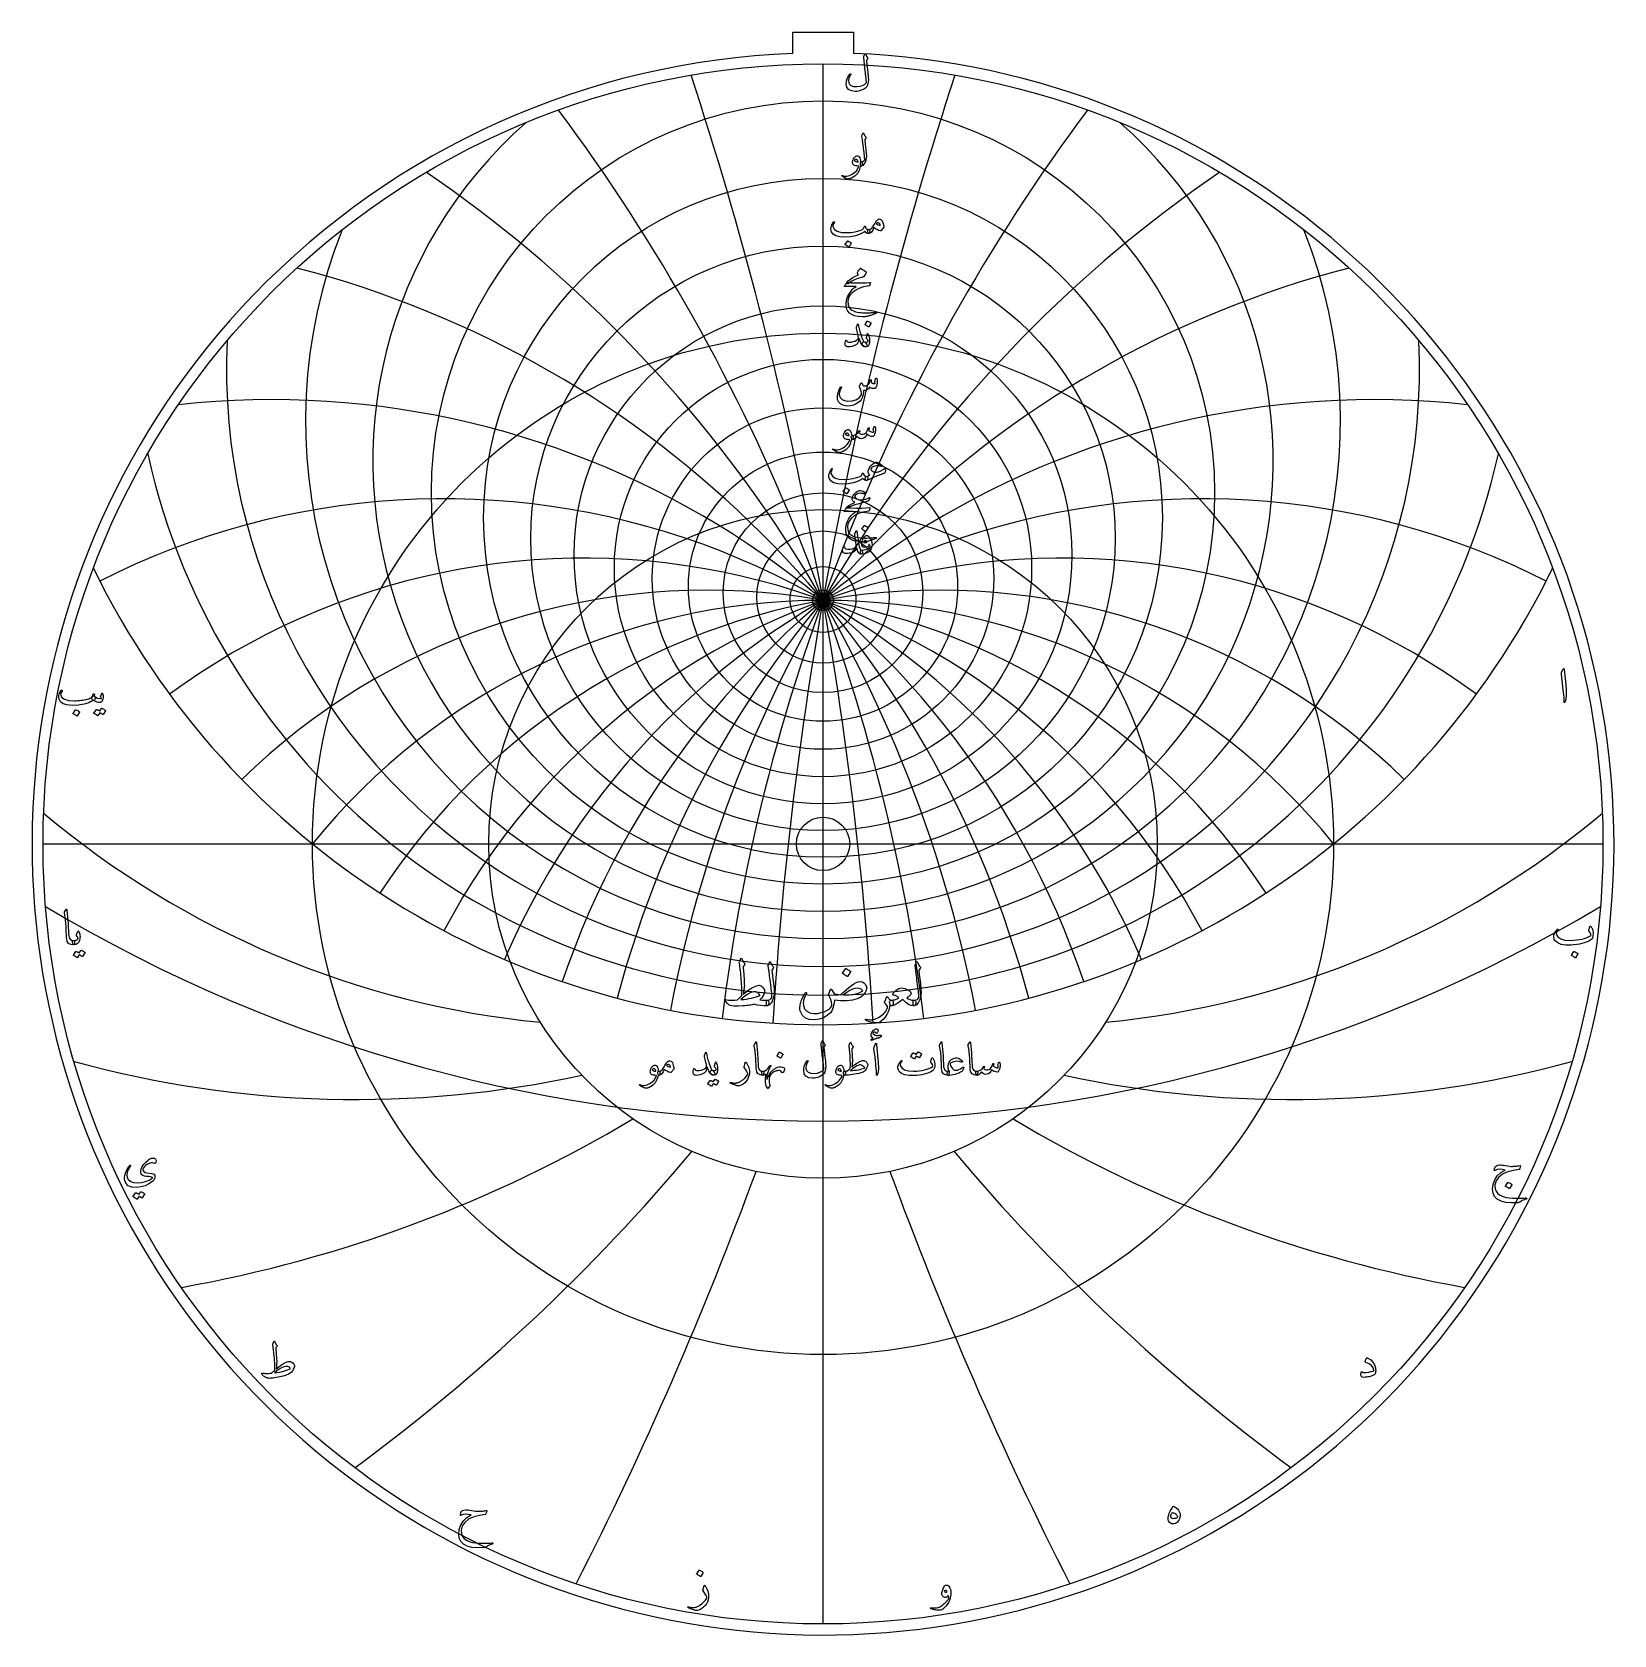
# Model space of a CAD drawing. Header units: millimetres. Extents: x -59 to 59, y -59 to 61.
import ezdxf

# ---------------------------------------------------------------- set-up
doc = ezdxf.new("R2010")
doc.units = ezdxf.units.MM
for name, color, linetype in [('CUT_INNER', 6, 'Continuous'), ('CUT_OUTER', 1, 'Continuous'), ('ENGRAVE', 7, 'Continuous'), ('ENGRAVE_FINE', 8, 'Continuous'), ('TEXT', 5, 'Continuous')]:
    doc.layers.add(name, color=color, linetype=linetype)

msp = doc.modelspace()

# ---------------------------------------------------------------- linework, layer by layer
at = {"layer": 'CUT_INNER'}
msp.add_circle((0, 0), 2, dxfattribs=at)
at = {"layer": 'CUT_OUTER'}
for points in [[(-2.275, 60.885), (2.275, 60.885), (2.275, 59.2812)], [(-2.275, 59.2812), (-2.275, 60.885)]]:
    msp.add_lwpolyline(points, dxfattribs=at)
for centre, radius, start, end in [((-0.0002, -0.0001), 59.3249, 136.054439, 87.802065), ((-0.0008, 0.0012), 59.3236, 92.196957, 136.054956)]:
    msp.add_arc(centre, radius, start, end, dxfattribs=at)
at = {"layer": 'ENGRAVE'}
for points in [[(0, -58.5), (0, 58.5)], [(-58.5, 0), (58.5, 0)], [(0, -58.5), (0, -25.0665)]]:
    msp.add_lwpolyline(points, dxfattribs=at)
for centre, radius in [((0, 0), 58.5), ((0, 26.3518), 29.3656), ((0, 24.4511), 25.4539), ((0, 22.9193), 21.9166), ((0, 21.6833), 18.6696), ((0, 0), 38.2935), ((0, 20.6903), 15.6489), ((0, 19.9015), 12.8042), ((0, 19.2885), 10.0951), ((0, 18.8307), 7.4877), ((0, 0), 25.0665), ((0, 18.5134), 4.9529), ((0, 18.3267), 2.465), ((0, 18.2651), 0.78)]:
    msp.add_circle(centre, radius, dxfattribs=at)
for centre, radius, start, end in [((0, 28.7239), 33.7654, 131.307855, 48.692145), ((0, 31.7153), 38.8125, 158.307565, 21.692435), ((0, 35.5453), 44.7387, 177.166321, 2.833679), ((0, 40.5528), 51.8958, 192.562112, 347.437888), ((0, 47.2885), 60.8489, 205.930897, 334.069103), ((0, -31.0094), 49.2745, 39, 141), ((0, -31.0094), 49.2745, 39, 141), ((-14.589, 54.4467), 68.1445, 229.930345, 264.433471), ((14.589, 54.4467), 68.1445, 275.566529, 310.069655), ((-35.0376, 60.6868), 79.8556, 254.649234, 282.251734), ((35.0376, 60.6868), 79.8556, 257.748266, 285.350766), ((-65.7877, 65.7877), 100.6103, 280.110978, 300.812853), ((65.7877, 65.7877), 100.6103, 239.187147, 259.889022), ((-120.4944, 69.5675), 144.3085, 306.268884, 320.070135), ((120.4944, 69.5675), 144.3085, 219.929865, 233.731116), ((-268.301, 71.891), 280.3928, 332.979731, 339.880356), ((268.301, 71.891), 280.3928, 200.119644, 207.020269)]:
    msp.add_arc(centre, radius, start, end, dxfattribs=at)
at = {"layer": 'ENGRAVE_FINE'}
for centre, radius, start, end in [((-279.4496, -31.0094), 283.7605, 3.549067, 18.208032), ((-279.4496, -31.0094), 283.7605, 3.549067, 18.208032), ((279.4496, -31.0094), 283.7605, 161.791968, 176.450933), ((279.4496, -31.0094), 283.7605, 161.791968, 176.450933), ((-135.3806, -31.0094), 144.069, 7.145895, 36.6736), ((-135.3806, -31.0094), 144.069, 7.145895, 36.6736), ((135.3806, -31.0094), 144.069, 143.3264, 172.854105), ((135.3806, -31.0094), 144.069, 143.3264, 172.854105), ((-85.3459, -31.0094), 98.549, 10.840654, 55.662821), ((-85.3459, -31.0094), 98.549, 10.840654, 55.662821), ((85.3459, -31.0094), 98.549, 124.337179, 169.159346), ((85.3459, -31.0094), 98.549, 124.337179, 169.159346), ((-58.7231, -31.0094), 76.6575, 14.688568, 75.445741), ((-58.7231, -31.0094), 76.6575, 14.688568, 75.445741), ((58.7231, -31.0094), 76.6575, 104.554259, 165.311432), ((58.7231, -31.0094), 76.6575, 104.554259, 165.311432), ((-41.3462, -31.0094), 64.3233, 18.753071, 96.251491), ((-41.3462, -31.0094), 64.3233, 18.753071, 96.251491), ((41.3462, -31.0094), 64.3233, 83.748509, 161.246929), ((41.3462, -31.0094), 64.3233, 83.748509, 161.246929), ((-28.4486, -31.0094), 56.8973, 23.109812, 116.954145), ((-28.4486, -31.0094), 56.8973, 23.109812, 116.954145), ((28.4486, -31.0094), 56.8973, 63.045855, 156.890188), ((28.4486, -31.0094), 56.8973, 63.045855, 156.890188), ((-17.9345, -31.0094), 52.4368, 27.851987, 126.345474), ((-17.9345, -31.0094), 52.4368, 27.851987, 126.345474), ((17.9345, -31.0094), 52.4368, 53.654526, 152.148013), ((17.9345, -31.0094), 52.4368, 53.654526, 152.148013), ((-8.6884, -31.0094), 50.0346, 33.097661, 134.238363), ((-8.6884, -31.0094), 50.0346, 33.097661, 134.238363), ((8.6884, -31.0094), 50.0346, 45.761637, 146.902339), ((8.6884, -31.0094), 50.0346, 45.761637, 146.902339), ((0, 92.9107), 113.7024, 239.147014, 300.852986)]:
    msp.add_arc(centre, radius, start, end, dxfattribs=at)
at = {"layer": 'TEXT'}
for points in [[(3.1327, 59.2209), (3.1388, 59.2315), (3.1466, 59.239), (3.1561, 59.2436), (3.1673, 59.2451), (3.1786, 59.2431), (3.1881, 59.2373), (3.1959, 59.2276), (3.2019, 59.2139), (3.2341, 59.1346), (3.2685, 59.066), (3.3051, 59.0083), (3.3438, 58.9614), (3.3552, 58.9445), (3.3585, 58.9251), (3.3535, 58.903), (3.3403, 58.8784), (3.3319, 58.8665), (3.3239, 58.855), (3.3163, 58.844), (3.3092, 58.8334), (3.3025, 58.8234), (3.2962, 58.8143), (3.2904, 58.8061), (3.285, 58.7988), (3.2759, 58.7854), (3.2694, 58.7694), (3.2655, 58.7508), (3.2642, 58.7296), (3.2683, 58.6698), (3.2737, 58.6046), (3.2804, 58.534), (3.2884, 58.458), (3.2975, 58.3766), (3.3075, 58.2898), (3.3183, 58.1976), (3.3299, 58.0999), (3.343, 58.0025), (3.3546, 57.9109), (3.3646, 57.8252), (3.3732, 57.7453), (3.3804, 57.671), (3.3866, 57.6022), (3.3917, 57.5387), (3.3957, 57.4806), (3.4002, 57.3087), (3.3862, 57.1459), (3.3535, 56.9922), (3.3023, 56.8475), (3.2523, 56.7625), (3.1751, 56.6841), (3.0707, 56.612), (2.939, 56.5465), (2.7963, 56.4923), (2.6622, 56.454), (2.5368, 56.4317), (2.42, 56.4254), (2.1277, 56.4657), (1.9184, 56.5759), (1.7921, 56.7563), (1.7489, 57.0067), (1.764, 57.1933), (1.8129, 57.376), (1.8955, 57.5548), (2.0118, 57.7297), (2.0207, 57.7399), (2.03, 57.7462), (2.0397, 57.7486), (2.0499, 57.747), (2.0607, 57.7429), (2.0689, 57.7375), (2.0745, 57.7308), (2.0775, 57.7228), (2.0797, 57.7109), (2.0793, 57.6995), (2.0762, 57.6884), (2.0706, 57.6778), (1.9913, 57.5232), (1.9366, 57.3916), (1.9065, 57.2828), (1.9011, 57.1969), (1.9588, 57.0121), (2.0836, 56.883), (2.2754, 56.8097), (2.5342, 56.7922), (2.7675, 56.8175), (2.9658, 56.8761), (3.1291, 56.968), (3.2573, 57.0932), (3.2546, 57.1536), (3.2499, 57.2242), (3.2433, 57.305), (3.2348, 57.3959), (3.2241, 57.4972), (3.211, 57.6091), (3.1956, 57.7316), (3.1777, 57.8647), (3.1608, 58.002), (3.1448, 58.1371), (3.1297, 58.2701), (3.1154, 58.4009), (3.1022, 58.5296), (3.0904, 58.6561), (3.0798, 58.7804), (3.0705, 58.9026), (3.0566, 59.0202), (3.0573, 59.0336), (3.0592, 59.0461), (3.0625, 59.0578), (3.067, 59.0686)], [(2.9234, 53.1179), (2.9468, 53.1744), (2.9649, 53.2191), (2.9779, 53.2522), (2.9857, 53.2736), (2.9918, 53.2872), (2.9995, 53.297), (3.0091, 53.3028), (3.0203, 53.3047), (3.0331, 53.3026), (3.0437, 53.2961), (3.0521, 53.2853), (3.0584, 53.2701), (3.0871, 53.196), (3.1215, 53.1292), (3.1615, 53.0697), (3.2071, 53.0176), (3.2199, 53.0009), (3.2236, 52.9821), (3.2181, 52.9612), (3.2037, 52.938), (3.1275, 52.8308), (3.1327, 52.7828), (3.1379, 52.7356), (3.1431, 52.6894), (3.1483, 52.6439), (3.1535, 52.5994), (3.1587, 52.5557), (3.1639, 52.5129), (3.1691, 52.471), (3.2169, 52.0826), (3.246, 51.779), (3.2566, 51.5602), (3.2486, 51.4261), (3.1833, 51.1829), (3.0981, 51.0032), (2.9931, 50.8871), (2.8681, 50.8345), (2.8646, 50.8345), (2.8612, 50.8345), (2.8577, 50.8345), (2.8542, 50.8345), (2.8337, 50.854), (2.8205, 50.8985), (2.8147, 50.9682), (2.8162, 51.0629), (2.8194, 51.0979), (2.8292, 51.1234), (2.8454, 51.1394), (2.8681, 51.1459), (2.9559, 51.1634), (3.0289, 51.1952), (3.0873, 51.2413), (3.131, 51.3016), (3.1281, 51.374), (3.1228, 51.4564), (3.1151, 51.5487), (3.1051, 51.651), (3.0928, 51.7628), (3.0787, 51.8837), (3.0626, 52.0136), (3.0445, 52.1527), (3.0279, 52.2893), (3.0125, 52.4121), (2.9985, 52.5211), (2.9857, 52.6163), (2.9747, 52.6976), (2.9658, 52.765), (2.9591, 52.8187), (2.9546, 52.8584), (2.92, 53.0556), (2.9189, 53.0751), (2.9191, 53.092), (2.9206, 53.1062), (2.9234, 53.1179)], [(2.7989, 50.7965), (2.7178, 50.5117), (2.5818, 50.2732), (2.3909, 50.081), (2.145, 49.935), (2.1106, 49.9202), (2.0767, 49.9069), (2.0432, 49.8951), (2.0101, 49.8849), (1.9776, 49.8763), (1.9461, 49.8697), (1.9154, 49.8651), (1.8855, 49.8624), (1.8111, 49.873), (1.7125, 49.9117), (1.5897, 49.9785), (1.4427, 50.0734), (1.4269, 50.087), (1.4176, 50.1002), (1.4148, 50.113), (1.4185, 50.1253), (1.4267, 50.1348), (1.4375, 50.1391), (1.4509, 50.1383), (1.4669, 50.1322), (1.6198, 50.0827), (1.7912, 50.0829), (1.9813, 50.1329), (2.19, 50.2326), (2.3604, 50.3482), (2.5013, 50.4842), (2.6129, 50.6406), (2.6951, 50.8172), (2.6944, 50.8235), (2.6925, 50.8285), (2.6893, 50.8322), (2.6847, 50.8345), (2.5656, 50.8415), (2.4642, 50.8553), (2.3805, 50.8761), (2.3145, 50.9037), (2.2635, 50.9465), (2.2315, 51.0058), (2.2185, 51.0815), (2.2246, 51.1736), (2.2265, 51.1858), (2.2289, 51.1982), (2.2317, 51.2109), (2.235, 51.2237), (2.2386, 51.237), (2.2427, 51.251), (2.2473, 51.2656), (2.2522, 51.2808), (2.2929, 51.3797), (2.3422, 51.4616), (2.4002, 51.5267), (2.4667, 51.5749), (2.5349, 51.6013), (2.5974, 51.6009), (2.6542, 51.5736), (2.7055, 51.5196), (2.7502, 51.4443), (2.7842, 51.3569), (2.8073, 51.2575), (2.8196, 51.1459), (2.8264, 51.146), (2.833, 51.1463), (2.8394, 51.1469), (2.8456, 51.1476), (2.8517, 51.1484), (2.8581, 51.1489), (2.8647, 51.1493), (2.8715, 51.1494), (2.8949, 51.1444), (2.913, 51.1295), (2.926, 51.1046), (2.9338, 51.0698), (2.937, 51.0315), (2.9364, 50.9928), (2.9319, 50.9537), (2.9234, 50.9141), (2.9124, 50.8793), (2.9001, 50.8544), (2.8865, 50.8395), (2.8715, 50.8345), (2.8058, 50.8345), (2.8054, 50.8283), (2.8041, 50.8198), (2.8019, 50.8092), (2.7989, 50.7965)], [(2.6328, 51.184), (2.5965, 51.2473), (2.5567, 51.2921), (2.5135, 51.3182), (2.4667, 51.3258), (2.4389, 51.3185), (2.414, 51.3068), (2.3922, 51.2908), (2.3733, 51.2705), (2.3673, 51.2596), (2.3664, 51.248), (2.3707, 51.2354), (2.3803, 51.222), (2.4159, 51.1907), (2.4676, 51.1693), (2.5353, 51.1578), (2.619, 51.1563), (2.6276, 51.158), (2.6328, 51.1632), (2.6345, 51.1719), (2.6328, 51.184)], [(0.7888, 46.6442), (0.8011, 46.6576), (0.8139, 46.6632), (0.8271, 46.661), (0.8407, 46.6511), (0.8511, 46.6381), (0.8545, 46.6234), (0.8511, 46.607), (0.8407, 46.5888), (0.7879, 46.5071), (0.7542, 46.4314), (0.7395, 46.3618), (0.7438, 46.2982), (0.8522, 46.0893), (1.063, 45.9436), (1.3763, 45.861), (1.7921, 45.8415), (2.1007, 45.8642), (2.3967, 45.9116), (2.6802, 45.9836), (2.9511, 46.0802), (2.9989, 46.1086), (3.0385, 46.152), (3.0698, 46.2106), (3.093, 46.2844), (3.1007, 46.3053), (3.1137, 46.3198), (3.1319, 46.3278), (3.1552, 46.3293), (3.1719, 46.3222), (3.1838, 46.3077), (3.1909, 46.2859), (3.1933, 46.2567), (3.2095, 46.1845), (3.2547, 46.1304), (3.3289, 46.0945), (3.432, 46.0768), (3.4692, 46.0686), (3.4943, 46.0474), (3.5072, 46.0132), (3.5081, 45.9661), (3.4956, 45.8783), (3.4787, 45.8156), (3.4575, 45.7779), (3.432, 45.7654), (3.3561, 45.7754), (3.2841, 45.8052), (3.216, 45.8549), (3.1518, 45.9246), (3.1464, 45.9274), (3.1371, 45.9254), (3.1239, 45.9187), (3.1068, 45.9073), (2.7842, 45.7256), (2.4322, 45.5959), (2.0507, 45.518), (1.6399, 45.4921), (1.2602, 45.518), (0.9652, 45.5959), (0.7551, 45.7256), (0.6297, 45.9073), (0.6011, 46.0087), (0.5916, 46.1122), (0.6011, 46.218), (0.6297, 46.3259), (0.6682, 46.4262), (0.7075, 46.5127), (0.7477, 46.5853), (0.7888, 46.6442)], [(4.2346, 46.8656), (4.343, 46.8271), (4.4327, 46.7185), (4.5039, 46.5399), (4.5564, 46.2913), (4.5583, 46.2733), (4.5573, 46.2575), (4.5532, 46.2439), (4.546, 46.2325), (4.3557, 45.9937), (4.3425, 45.9793), (4.3272, 45.9704), (4.3097, 45.9671), (4.29, 45.9695), (4.1607, 46.0136), (4.0392, 46.0699), (3.9254, 46.1382), (3.8195, 46.2186), (3.7341, 46.0203), (3.6404, 45.8787), (3.5386, 45.7937), (3.4285, 45.7654), (3.4162, 45.7699), (3.4035, 45.7836), (3.3903, 45.8063), (3.3766, 45.8381), (3.3557, 45.9168), (3.3481, 45.9799), (3.3539, 46.0275), (3.3732, 46.0595), (3.3844, 46.067), (3.3974, 46.0725), (3.4121, 46.0757), (3.4285, 46.0768), (3.5072, 46.0902), (3.5842, 46.1269), (3.6595, 46.1871), (3.733, 46.2705), (3.7652, 46.319), (3.8134, 46.3985), (3.8776, 46.5092), (3.9579, 46.6511), (4.0206, 46.7449), (4.0876, 46.812), (4.159, 46.8522), (4.2346, 46.8656)], [(3.9855, 46.5265), (4.0504, 46.4725), (4.1239, 46.4279), (4.2061, 46.3929), (4.2969, 46.3674), (4.2919, 46.4355), (4.2736, 46.4911), (4.2418, 46.5341), (4.1966, 46.5646), (4.1445, 46.5804), (4.0919, 46.5793), (4.039, 46.5613), (3.9855, 46.5265)], [(1.8371, 45.2084), (1.8414, 45.2127), (1.8475, 45.2153), (1.8553, 45.2162), (1.8648, 45.2153), (1.932, 45.1881), (1.9954, 45.1548), (2.0548, 45.1154), (2.1104, 45.07), (2.1158, 45.0631), (2.1182, 45.0562), (2.1175, 45.0493), (2.1139, 45.0423), (1.9513, 44.7794), (1.9452, 44.7731), (1.9374, 44.7716), (1.9279, 44.7749), (1.9167, 44.7829), (1.9069, 44.7898), (1.8916, 44.8002), (1.8706, 44.814), (1.844, 44.8313), (1.8114, 44.8521), (1.7722, 44.8763), (1.7266, 44.9039), (1.6745, 44.9351), (1.6676, 44.9403), (1.6641, 44.9455), (1.6641, 44.9507), (1.6676, 44.9558)], [(2.1035, 42.0885), (2.5474, 42.0729), (2.9312, 42.0712), (3.2549, 42.0833), (3.5185, 42.1093), (3.5266, 42.1102), (3.5336, 42.1097), (3.5396, 42.1076), (3.5444, 42.1041), (3.548, 42.0992), (3.5501, 42.0933), (3.5506, 42.0862), (3.5496, 42.0781), (3.5428, 42.0466), (3.5362, 42.0176), (3.5298, 41.9912), (3.5237, 41.9674), (3.5177, 41.9462), (3.512, 41.9276), (3.5065, 41.9116), (3.5012, 41.8982), (3.4899, 41.8768), (3.477, 41.861), (3.4623, 41.8509), (3.4458, 41.8463), (3.0462, 41.7739), (2.6985, 41.6604), (2.4027, 41.5058), (2.1588, 41.3101), (2.0356, 41.1693), (1.9461, 41.0203), (1.8903, 40.8631), (1.8682, 40.6977), (1.8894, 40.438), (1.9737, 40.2263), (2.1212, 40.0627), (2.3318, 39.947), (2.441, 39.9119), (2.561, 39.883), (2.6918, 39.86), (2.8335, 39.8432), (2.9857, 39.8322), (3.1483, 39.8267), (3.3213, 39.827), (3.5047, 39.8328), (3.5698, 39.8365), (3.634, 39.8406), (3.697, 39.8451), (3.7589, 39.8501), (3.8194, 39.8555), (3.8779, 39.8613), (3.9344, 39.8676), (3.989, 39.8743), (4.0057, 39.8752), (4.0176, 39.8709), (4.0247, 39.8613), (4.0271, 39.8466), (4.0258, 39.8296), (4.0219, 39.8164), (4.0154, 39.8071), (4.0063, 39.8017), (3.9086, 39.7604), (3.816, 39.723), (3.7287, 39.6894), (3.6465, 39.6598), (3.5697, 39.6339), (3.4986, 39.6114), (3.4331, 39.5924), (3.3732, 39.5768), (3.3169, 39.5653), (3.262, 39.5552), (3.2087, 39.5463), (3.157, 39.5387), (3.1065, 39.5329), (3.0571, 39.5292), (3.0087, 39.5277), (2.9615, 39.5284), (2.6389, 39.5534), (2.3699, 39.6079), (2.1545, 39.6918), (1.9928, 39.8051), (1.8741, 39.9468), (1.7912, 40.1122), (1.7443, 40.3014), (1.7333, 40.5144), (1.7672, 40.7786), (1.8483, 41.035), (1.9766, 41.2837), (2.1519, 41.5246), (2.2205, 41.5975), (2.2981, 41.6673), (2.3848, 41.7341), (2.4806, 41.7979), (1.6433, 41.8048), (1.6232, 41.8135), (1.6148, 41.829), (1.618, 41.8515), (1.633, 41.8809), (1.6611, 41.9237), (1.6866, 41.9622), (1.7095, 41.9964), (1.7298, 42.0262), (1.7476, 42.0515), (1.7627, 42.0721), (1.7752, 42.0879), (1.7852, 42.0989), (1.8077, 42.1008), (1.8682, 42.0998), (1.9668, 42.0956), (2.1035, 42.0885)], [(2.92, 42.4898), (2.6177, 42.4109), (2.3509, 42.3091), (2.1195, 42.1843), (1.9236, 42.0366), (1.8935, 42.0139), (1.8656, 42.0012), (1.8399, 41.9983), (1.8163, 42.0055), (1.7889, 42.0381), (1.793, 42.0842), (1.8287, 42.1437), (1.8959, 42.2165), (2.0548, 42.3484), (2.2375, 42.4673), (2.444, 42.5733), (2.6743, 42.6663), (2.6086, 42.7632), (2.5963, 42.7874), (2.5904, 42.8116), (2.5911, 42.8358), (2.5982, 42.86), (2.6447, 42.9524), (2.6873, 43.0287), (2.726, 43.089), (2.7608, 43.1333), (2.7831, 43.1543), (2.8049, 43.1653), (2.8263, 43.1664), (2.8473, 43.1576), (2.9691, 43.0888), (3.0713, 43.0244), (3.1541, 42.9642), (3.2175, 42.9085), (3.2298, 42.8905), (3.2357, 42.8678), (3.235, 42.8403), (3.2279, 42.8081), (3.2056, 42.7577), (3.1699, 42.6966), (3.1208, 42.6245), (3.0584, 42.5417), (3.0419, 42.5294), (3.0134, 42.5166), (2.9727, 42.5035), (2.92, 42.4898)], [(2.6518, 38.9085), (2.6717, 38.8178), (2.6934, 38.7256), (2.7167, 38.6319), (2.7418, 38.5366), (2.7686, 38.4394), (2.7971, 38.3399), (2.8274, 38.2379), (2.8594, 38.1336), (2.9241, 37.9459), (2.9831, 37.8049), (3.0365, 37.7106), (3.0843, 37.6631), (3.126, 37.6347), (3.1682, 37.5947), (3.2108, 37.5431), (3.2538, 37.4797), (3.2945, 37.4012), (3.3057, 37.3422), (3.2876, 37.3026), (3.24, 37.2825), (3.0862, 37.2981), (2.9502, 37.4001), (2.832, 37.5887), (2.7314, 37.8637), (2.7293, 37.8683), (2.7262, 37.8715), (2.7223, 37.8735), (2.7176, 37.8741), (2.7141, 37.8735), (2.7107, 37.8715), (2.7072, 37.8683), (2.7037, 37.8637), (2.694, 37.8192), (2.6821, 37.772), (2.6681, 37.7223), (2.6518, 37.67), (2.6341, 37.6205), (2.6155, 37.5792), (2.5961, 37.5461), (2.5757, 37.5212), (2.5026, 37.4574), (2.4114, 37.401), (2.302, 37.3519), (2.1744, 37.3102), (2.0447, 37.2793), (1.9322, 37.2661), (1.8371, 37.2706), (1.7592, 37.2929), (1.6926, 37.3487), (1.6624, 37.4468), (1.6684, 37.5874), (1.7108, 37.7703), (1.7149, 37.7764), (1.7203, 37.7807), (1.727, 37.7833), (1.735, 37.7841), (1.7445, 37.7831), (1.7523, 37.7798), (1.7584, 37.7744), (1.7627, 37.7668), (1.7791, 37.7286), (1.7973, 37.6968), (1.8172, 37.6715), (1.8388, 37.6527), (1.9063, 37.6276), (1.998, 37.6215), (2.1139, 37.6345), (2.254, 37.6665), (2.4034, 37.7145), (2.5195, 37.7686), (2.6023, 37.8287), (2.6518, 37.8949), (2.6601, 37.9619), (2.6467, 38.0765), (2.6116, 38.2387), (2.555, 38.4484), (2.5277, 38.5589), (2.5117, 38.6482), (2.507, 38.7163), (2.5135, 38.7632), (2.5792, 38.9501), (2.5863, 38.9697), (2.5939, 38.9838), (2.6019, 38.9922), (2.6103, 38.995), (2.6207, 38.9896), (2.6311, 38.9734), (2.6415, 38.9464), (2.6518, 38.9085)], [(3.3196, 39.2061), (3.3239, 39.2104), (3.3299, 39.213), (3.3377, 39.2139), (3.3472, 39.213), (3.4145, 39.1857), (3.4778, 39.1525), (3.5373, 39.1131), (3.5929, 39.0677), (3.5983, 39.0608), (3.6007, 39.0538), (3.6, 39.0469), (3.5963, 39.04), (3.4337, 38.7771), (3.4277, 38.7708), (3.4199, 38.7693), (3.4104, 38.7725), (3.3991, 38.7805), (3.3894, 38.7875), (3.3741, 38.7978), (3.3531, 38.8117), (3.3265, 38.829), (3.2938, 38.8497), (3.2547, 38.8739), (3.2091, 38.9016), (3.157, 38.9328), (3.15, 38.938), (3.1466, 38.9431), (3.1466, 38.9483), (3.15, 38.9535)], [(3.3507, 37.7911), (3.3304, 37.825), (3.3109, 37.8542), (3.2923, 37.8786), (3.2746, 37.8983), (3.2618, 37.9152), (3.2547, 37.9346), (3.2532, 37.9567), (3.2573, 37.9813), (3.3299, 38.2443), (3.3401, 38.2672), (3.3533, 38.2737), (3.3695, 38.2637), (3.3888, 38.2374), (3.4177, 38.1814), (3.4424, 38.1137), (3.4627, 38.0343), (3.4787, 37.9433), (3.488, 37.8559), (3.4917, 37.7703), (3.4897, 37.6864), (3.4822, 37.6042), (3.4698, 37.5327), (3.4536, 37.4702), (3.4335, 37.4168), (3.4095, 37.3724), (3.3799, 37.3396), (3.3395, 37.3136), (3.2882, 37.2946), (3.2261, 37.2825), (3.1626, 37.2801), (3.1033, 37.2903), (3.0484, 37.313), (2.9978, 37.3482), (2.9587, 37.393), (2.9381, 37.4442), (2.9362, 37.502), (2.9528, 37.5662), (2.9794, 37.6187), (3.0108, 37.6518), (3.0469, 37.6654), (3.0878, 37.6596), (3.182, 37.6369), (3.2642, 37.6345), (3.3343, 37.6525), (3.3922, 37.6907), (3.3935, 37.7009), (3.387, 37.721), (3.3728, 37.7511), (3.3507, 37.7911)], [(3.9475, 34.8911), (3.9535, 34.9062), (3.9613, 34.917), (3.9708, 34.9235), (3.9821, 34.9257), (3.9966, 34.924), (4.0089, 34.9188), (4.0191, 34.9101), (4.0271, 34.898), (4.0467, 34.8548), (4.0608, 34.8011), (4.0692, 34.7371), (4.072, 34.6627), (4.0645, 34.5412), (4.0418, 34.4258), (4.0039, 34.3163), (3.951, 34.213), (3.9328, 34.1881), (3.9129, 34.1689), (3.8913, 34.1553), (3.8679, 34.1473), (3.7834, 34.1418), (3.6923, 34.1568), (3.5948, 34.192), (3.4908, 34.2476), (3.4032, 34.1276), (3.2997, 34.0478), (3.1801, 34.0082), (3.0445, 34.0089), (3.0401, 33.9359), (3.0337, 33.8657), (3.0254, 33.7984), (3.0151, 33.7338), (3.0029, 33.6717), (2.9887, 33.6114), (2.9726, 33.5532), (2.9546, 33.4968), (2.9126, 33.3952), (2.856, 33.3014), (2.7846, 33.2153), (2.6985, 33.137), (2.4972, 33.003), (2.2843, 32.9087), (2.0596, 32.8542), (1.8232, 32.8395), (1.5571, 32.8756), (1.3467, 32.9701), (1.1921, 33.123), (1.0933, 33.3342), (1.0799, 33.4103), (1.0777, 33.5003), (1.0868, 33.6041), (1.1071, 33.7217), (1.1397, 33.8506), (1.1858, 33.9846), (1.2453, 34.1239), (1.3181, 34.2683), (1.324, 34.2774), (1.3311, 34.2839), (1.3395, 34.2878), (1.3493, 34.2891), (1.359, 34.2882), (1.3674, 34.2856), (1.3746, 34.2813), (1.3804, 34.2753), (1.3843, 34.2664), (1.3856, 34.2571), (1.3843, 34.2474), (1.3804, 34.2372), (1.2879, 34.045), (1.2282, 33.8869), (1.2014, 33.763), (1.2074, 33.6733), (1.2948, 33.4754), (1.4323, 33.3316), (1.62, 33.2419), (1.8578, 33.2062), (2.1904, 33.2274), (2.4719, 33.3117), (2.7024, 33.4592), (2.8819, 33.6698), (2.8813, 33.8086), (2.8586, 33.9552), (2.8138, 34.1096), (2.747, 34.2718), (2.7386, 34.2882), (2.734, 34.3029), (2.7334, 34.3159), (2.7366, 34.3272), (2.7552, 34.3658), (2.7729, 34.402), (2.7898, 34.4358), (2.8058, 34.4673), (2.8209, 34.4959), (2.8352, 34.5213), (2.8486, 34.5435), (2.8612, 34.5624), (2.8683, 34.5704), (2.8759, 34.5737), (2.8839, 34.5721), (2.8923, 34.5659), (2.8966, 34.5611), (2.9027, 34.5538), (2.9105, 34.5438), (2.92, 34.5313), (2.9308, 34.5161), (2.9425, 34.4984), (2.955, 34.4781), (2.9684, 34.4552), (2.9956, 34.4111), (3.0186, 34.3791), (3.0372, 34.3592), (3.0514, 34.3514), (3.1414, 34.3438), (3.2313, 34.3592), (3.3213, 34.3974), (3.4112, 34.4586), (3.4439, 34.4993), (3.4761, 34.5659), (3.5079, 34.6584), (3.5393, 34.7769), (3.5423, 34.7882), (3.5479, 34.7977), (3.5561, 34.8055), (3.5669, 34.8115), (3.5771, 34.8154), (3.5868, 34.8167), (3.5961, 34.8154), (3.605, 34.8115), (3.6182, 34.7899), (3.6231, 34.7492), (3.6199, 34.6896), (3.6084, 34.6109), (3.6783, 34.568), (3.7529, 34.5399), (3.8322, 34.5265), (3.9164, 34.5278), (3.9153, 34.5531), (3.912, 34.5737), (3.9066, 34.5894), (3.8991, 34.6005), (3.8904, 34.6109), (3.8852, 34.6212), (3.8835, 34.6316), (3.8852, 34.642)], [(3.8662, 31.2991), (3.8738, 31.3043), (3.8826, 31.3026), (3.8928, 31.2939), (3.9042, 31.2784), (3.9166, 31.252), (3.9259, 31.2144), (3.9321, 31.1655), (3.9354, 31.1054), (3.9365, 31.0371), (3.9328, 30.9705), (3.9244, 30.9056), (3.9112, 30.8425), (3.8727, 30.7196), (3.8299, 30.6314), (3.7827, 30.5778), (3.7313, 30.5588), (3.6095, 30.5659), (3.4969, 30.5977), (3.3933, 30.6541), (3.2988, 30.7352), (3.2339, 30.6074), (3.157, 30.5077), (3.0679, 30.4362), (2.9667, 30.3927), (2.8605, 30.3832), (2.753, 30.41), (2.6443, 30.4731), (2.5342, 30.5726), (2.4451, 30.4591), (2.3578, 30.378), (2.2721, 30.3293), (2.1882, 30.3131), (2.1714, 30.3226), (2.1554, 30.3512), (2.1402, 30.3987), (2.126, 30.4653), (2.1208, 30.5311), (2.1294, 30.5795), (2.1519, 30.6107), (2.1882, 30.6245), (2.3478, 30.6606), (2.4875, 30.7309), (2.6073, 30.8353), (2.7072, 30.9739), (2.7126, 30.9815), (2.7184, 30.9869), (2.7247, 30.9901), (2.7314, 30.9912), (2.7396, 30.9904), (2.747, 30.9878), (2.7535, 30.9834), (2.7591, 30.9774), (2.7623, 30.9588), (2.7548, 30.9272), (2.7364, 30.8827), (2.7072, 30.8252), (2.7455, 30.7808), (2.8049, 30.7482), (2.8856, 30.7272), (2.9874, 30.7179), (3.1144, 30.7445), (3.2253, 30.8312), (3.3202, 30.978), (3.3991, 31.185), (3.403, 31.1956), (3.4078, 31.2031), (3.4134, 31.2077), (3.4199, 31.2092), (3.4296, 31.2083), (3.4381, 31.2057), (3.4452, 31.2014), (3.451, 31.1953), (3.4554, 31.1867), (3.4579, 31.178), (3.4588, 31.1694), (3.4579, 31.1607), (3.4234, 31.0154), (3.4638, 30.9795), (3.5124, 30.948), (3.5693, 30.9207), (3.6344, 30.8978), (3.6977, 30.8829), (3.746, 30.8796), (3.779, 30.8881), (3.797, 30.9082), (3.8028, 30.9389), (3.7996, 30.9826), (3.7873, 31.0392), (3.7659, 31.1088), (3.7695, 31.1285), (3.7875, 31.1668), (3.8197, 31.2237), (3.8662, 31.2991)], [(2.1191, 30.2751), (2.038, 29.9903), (1.902, 29.7518), (1.711, 29.5596), (1.4652, 29.4136), (1.4308, 29.3988), (1.3968, 29.3855), (1.3633, 29.3737), (1.3302, 29.3634), (1.2978, 29.3549), (1.2662, 29.3483), (1.2355, 29.3437), (1.2057, 29.341), (1.1313, 29.3515), (1.0327, 29.3903), (0.9099, 29.4571), (0.7629, 29.552), (0.7471, 29.5656), (0.7378, 29.5788), (0.735, 29.5916), (0.7386, 29.6039), (0.7469, 29.6134), (0.7577, 29.6177), (0.7711, 29.6169), (0.7871, 29.6108), (0.94, 29.5613), (1.1114, 29.5615), (1.3015, 29.6115), (1.5101, 29.7111), (1.6805, 29.8268), (1.8215, 29.9628), (1.9331, 30.1192), (2.0153, 30.2958), (2.0146, 30.3021), (2.0127, 30.3071), (2.0094, 30.3107), (2.0049, 30.3131), (1.8857, 30.32), (1.7843, 30.3339), (1.7006, 30.3546), (1.6347, 30.3823), (1.5837, 30.4251), (1.5517, 30.4844), (1.5387, 30.5601), (1.5447, 30.6522), (1.5467, 30.6644), (1.5491, 30.6768), (1.5519, 30.6895), (1.5551, 30.7023), (1.5588, 30.7156), (1.5629, 30.7296), (1.5675, 30.7442), (1.5724, 30.7594), (1.6131, 30.8582), (1.6624, 30.9402), (1.7203, 31.0053), (1.7869, 31.0535), (1.855, 31.0799), (1.9175, 31.0794), (1.9744, 31.0522), (2.0256, 30.9981), (2.0704, 30.9229), (2.1043, 30.8355), (2.1275, 30.7361), (2.1398, 30.6245), (2.1466, 30.6246), (2.1532, 30.6249), (2.1596, 30.6255), (2.1658, 30.6262), (2.1719, 30.627), (2.1783, 30.6275), (2.1849, 30.6278), (2.1917, 30.628), (2.2151, 30.623), (2.2332, 30.6081), (2.2462, 30.5832), (2.254, 30.5484), (2.2572, 30.5101), (2.2566, 30.4714), (2.252, 30.4323), (2.2436, 30.3927), (2.2326, 30.3579), (2.2202, 30.333), (2.2066, 30.3181), (2.1917, 30.3131), (2.126, 30.3131), (2.1255, 30.3069), (2.1242, 30.2984), (2.1221, 30.2878), (2.1191, 30.2751)], [(1.953, 30.6625), (1.9167, 30.7259), (1.8769, 30.7707), (1.8336, 30.7968), (1.7869, 30.8044), (1.759, 30.797), (1.7342, 30.7854), (1.7123, 30.7694), (1.6935, 30.749), (1.6875, 30.7382), (1.6866, 30.7266), (1.6909, 30.714), (1.7004, 30.7006), (1.7361, 30.6693), (1.7878, 30.6478), (1.8555, 30.6364), (1.9391, 30.6349), (1.9478, 30.6366), (1.953, 30.6418), (1.9547, 30.6504), (1.953, 30.6625)], [(0.6366, 28.1266), (0.6489, 28.14), (0.6617, 28.1457), (0.6749, 28.1435), (0.6885, 28.1336), (0.6989, 28.1206), (0.7023, 28.1059), (0.6989, 28.0894), (0.6885, 28.0713), (0.6357, 27.9895), (0.602, 27.9139), (0.5873, 27.8442), (0.5916, 27.7807), (0.6999, 27.5718), (0.9108, 27.4261), (1.2241, 27.3435), (1.6399, 27.324), (1.9484, 27.3467), (2.2445, 27.3941), (2.5279, 27.4661), (2.7989, 27.5627), (2.8467, 27.591), (2.8862, 27.6345), (2.9176, 27.6931), (2.9407, 27.7668), (2.9485, 27.7878), (2.9615, 27.8023), (2.9796, 27.8103), (3.003, 27.8118), (3.0196, 27.8047), (3.0315, 27.7902), (3.0387, 27.7683), (3.0411, 27.7392), (3.0573, 27.6669), (3.1025, 27.6129), (3.1766, 27.577), (3.2798, 27.5593), (3.317, 27.551), (3.342, 27.5298), (3.355, 27.4957), (3.3559, 27.4485), (3.3433, 27.3608), (3.3265, 27.298), (3.3053, 27.2604), (3.2798, 27.2479), (3.2039, 27.2578), (3.1319, 27.2877), (3.0638, 27.3374), (2.9995, 27.407), (2.9941, 27.4098), (2.9848, 27.4079), (2.9716, 27.4012), (2.9546, 27.3897), (2.6319, 27.2081), (2.2799, 27.0784), (1.8985, 27.0005), (1.4877, 26.9746), (1.108, 27.0005), (0.813, 27.0784), (0.6028, 27.2081), (0.4774, 27.3897), (0.4489, 27.4911), (0.4394, 27.5947), (0.4489, 27.7004), (0.4774, 27.8083), (0.5159, 27.9087), (0.5553, 27.9952), (0.5955, 28.0678), (0.6366, 28.1266)], [(4.7086, 28.1163), (4.6394, 27.8395), (4.6316, 27.8261), (4.6187, 27.8135), (4.6005, 27.8019), (4.5772, 27.791), (4.5254, 27.7728), (4.4703, 27.7526), (4.4121, 27.7304), (4.3505, 27.7063), (4.2858, 27.6804), (4.2178, 27.6531), (4.1465, 27.6242), (4.072, 27.5938), (3.2763, 27.2479), (3.24, 27.2559), (3.2106, 27.2799), (3.1881, 27.3199), (3.1725, 27.3759), (3.1699, 27.4354), (3.1864, 27.4857), (3.2218, 27.527), (3.2763, 27.5593), (3.2831, 27.5624), (3.2966, 27.5683), (3.3169, 27.5771), (3.3438, 27.5887), (3.3772, 27.6028), (3.4169, 27.6194), (3.4628, 27.6383), (3.515, 27.6596), (3.4478, 27.7286), (3.4052, 27.804), (3.3872, 27.886), (3.3939, 27.9744), (3.4605, 28.1848), (3.5738, 28.3628), (3.7339, 28.5083), (3.9406, 28.6214), (3.9858, 28.632), (4.0383, 28.6292), (4.0982, 28.6129), (4.1655, 28.5833), (4.2353, 28.5429), (4.2995, 28.4977), (4.3581, 28.4477), (4.4111, 28.393), (4.426, 28.3729), (4.4327, 28.3541), (4.4312, 28.3366), (4.4215, 28.3204), (4.4068, 28.3078), (4.3903, 28.3014), (4.3722, 28.3009), (4.3523, 28.3065), (4.2487, 28.3392), (4.1386, 28.3541), (4.0221, 28.3513), (3.8991, 28.3308), (3.7877, 28.2975), (3.6993, 28.2529), (3.6337, 28.1971), (3.5911, 28.1301), (3.5868, 28.1003), (3.5981, 28.0661), (3.6249, 28.0276), (3.6673, 27.9848), (3.7157, 27.9459), (3.7641, 27.9156), (3.8126, 27.894), (3.861, 27.881), (4.0061, 27.8773), (4.1611, 27.9078), (4.3261, 27.9725), (4.501, 28.0713), (4.5199, 28.0832), (4.5382, 28.0946), (4.5562, 28.1057), (4.5737, 28.1163), (4.5906, 28.1262), (4.6066, 28.1353), (4.6217, 28.1435), (4.636, 28.1509), (4.6755, 28.1695), (4.7008, 28.1699), (4.7119, 28.1522), (4.7086, 28.1163)], [(1.6849, 26.6909), (1.6892, 26.6952), (1.6952, 26.6978), (1.703, 26.6987), (1.7125, 26.6978), (1.7798, 26.6705), (1.8431, 26.6372), (1.9026, 26.5979), (1.9582, 26.5525), (1.9636, 26.5456), (1.966, 26.5386), (1.9653, 26.5317), (1.9616, 26.5248), (1.799, 26.2619), (1.793, 26.2556), (1.7852, 26.2541), (1.7757, 26.2573), (1.7644, 26.2653), (1.7547, 26.2723), (1.7394, 26.2826), (1.7184, 26.2965), (1.6918, 26.3138), (1.6591, 26.3345), (1.62, 26.3587), (1.5744, 26.3864), (1.5223, 26.4176), (1.5153, 26.4227), (1.5119, 26.4279), (1.5119, 26.4331), (1.5153, 26.4383)], [(3.5098, 25.9595), (3.5127, 25.9351), (3.4969, 25.8895), (3.4625, 25.8227), (3.4095, 25.7347), (3.3983, 25.7204), (3.3853, 25.7087), (3.3706, 25.6996), (3.3542, 25.6932), (3.1327, 25.6322), (2.9355, 25.5773), (2.7626, 25.5284), (2.6138, 25.4856), (2.4892, 25.449), (2.3889, 25.419), (2.3128, 25.3954), (2.2609, 25.3783), (1.8423, 25.1915), (1.8129, 25.1893), (1.7904, 25.1932), (1.7748, 25.2032), (1.7662, 25.2192), (1.7659, 25.225), (1.7688, 25.2322), (1.7746, 25.2406), (1.7835, 25.2503), (1.8687, 25.3303), (1.9962, 25.4146), (2.1662, 25.5033), (2.3785, 25.5963), (2.3208, 25.6456), (2.2721, 25.6932), (2.2326, 25.739), (2.2021, 25.7831), (2.1833, 25.8313), (2.1787, 25.8895), (2.1885, 25.9576), (2.2125, 26.0357), (2.2514, 26.117), (2.3059, 26.1983), (2.3759, 26.2796), (2.4616, 26.3609), (2.5548, 26.4311), (2.6441, 26.4794), (2.7295, 26.5055), (2.811, 26.5096), (2.9215, 26.4874), (3.0212, 26.4413), (3.11, 26.3715), (3.1881, 26.2778), (3.195, 26.2662), (3.1985, 26.2554), (3.1985, 26.2454), (3.195, 26.2363), (3.1874, 26.2279), (3.1786, 26.2233), (3.1684, 26.2227), (3.157, 26.2259), (3.106, 26.2422), (3.0571, 26.2562), (3.01, 26.2681), (2.9649, 26.2778), (2.922, 26.2852), (2.8815, 26.2899), (2.8433, 26.2921), (2.8075, 26.2917), (2.6585, 26.2742), (2.5333, 26.232), (2.4319, 26.1652), (2.3543, 26.0737), (2.4369, 25.965), (2.529, 25.8843), (2.6307, 25.8318), (2.7418, 25.8073), (2.9072, 25.8056), (3.0852, 25.8315), (3.2757, 25.8852), (3.4787, 25.9665), (3.4871, 25.9686), (3.4951, 25.9682), (3.5027, 25.9652), (3.5098, 25.9595)], [(2.0741, 25.2019), (2.518, 25.1863), (2.9018, 25.1846), (3.2255, 25.1967), (3.4891, 25.2226), (3.4972, 25.2236), (3.5042, 25.2231), (3.5102, 25.221), (3.515, 25.2174), (3.5186, 25.2126), (3.5207, 25.2066), (3.5212, 25.1996), (3.5202, 25.1915), (3.5134, 25.1599), (3.5068, 25.131), (3.5004, 25.1046), (3.4943, 25.0808), (3.4883, 25.0596), (3.4826, 25.041), (3.4771, 25.025), (3.4718, 25.0116), (3.4605, 24.9902), (3.4476, 24.9744), (3.4329, 24.9642), (3.4164, 24.9597), (3.0168, 24.8873), (2.6691, 24.7737), (2.3733, 24.6191), (2.1294, 24.4235), (2.0062, 24.2827), (1.9167, 24.1337), (1.8609, 23.9765), (1.8388, 23.8111), (1.86, 23.5514), (1.9443, 23.3397), (2.0918, 23.176), (2.3024, 23.0603), (2.4116, 23.0253), (2.5316, 22.9963), (2.6624, 22.9734), (2.8041, 22.9565), (2.9563, 22.9455), (3.1189, 22.9401), (3.2919, 22.9403), (3.4752, 22.9462), (3.5404, 22.9498), (3.6046, 22.954), (3.6676, 22.9585), (3.7295, 22.9635), (3.79, 22.9689), (3.8485, 22.9747), (3.905, 22.981), (3.9596, 22.9877), (3.9763, 22.9886), (3.9881, 22.9842), (3.9953, 22.9747), (3.9977, 22.96), (3.9964, 22.9429), (3.9925, 22.9297), (3.986, 22.9204), (3.9769, 22.915), (3.8792, 22.8737), (3.7866, 22.8363), (3.6993, 22.8028), (3.6171, 22.7732), (3.5403, 22.7472), (3.4692, 22.7248), (3.4037, 22.7057), (3.3438, 22.6902), (3.2875, 22.6787), (3.2326, 22.6685), (3.1793, 22.6597), (3.1275, 22.6521), (3.0771, 22.6463), (3.0277, 22.6426), (2.9793, 22.6411), (2.9321, 22.6417), (2.6095, 22.6668), (2.3405, 22.7213), (2.1251, 22.8052), (1.9634, 22.9185), (1.8447, 23.0601), (1.7618, 23.2255), (1.7149, 23.4147), (1.7039, 23.6277), (1.7378, 23.892), (1.8189, 24.1484), (1.9471, 24.3971), (2.1225, 24.638), (2.1911, 24.7108), (2.2687, 24.7807), (2.3554, 24.8475), (2.4512, 24.9113), (1.6139, 24.9182), (1.5938, 24.9268), (1.5854, 24.9424), (1.5886, 24.9649), (1.6036, 24.9943), (1.6317, 25.0371), (1.6572, 25.0756), (1.6801, 25.1098), (1.7004, 25.1396), (1.7182, 25.1649), (1.7333, 25.1854), (1.7458, 25.2012), (1.7558, 25.2123), (1.7783, 25.2142), (1.8388, 25.2131), (1.9374, 25.209), (2.0741, 25.2019)], [(2.8785, 22.0325), (2.9035, 22.0204), (2.9234, 22.0014), (2.9381, 21.9754), (2.9476, 21.9426), (2.9539, 21.9019), (2.9554, 21.863), (2.9522, 21.8258), (2.9442, 21.7904), (2.9323, 21.7601), (2.9174, 21.7385), (2.8994, 21.7255), (2.8785, 21.7212), (2.7749, 21.7499), (2.689, 21.8224), (2.6209, 21.9385), (2.5705, 22.0983), (2.5641, 22.1258), (2.5584, 22.1497), (2.5537, 22.1699), (2.5498, 22.1865), (2.5468, 22.1994), (2.5446, 22.2085), (2.5433, 22.2141), (2.5429, 22.2159), (2.5377, 22.2261), (2.5325, 22.2289), (2.5273, 22.2243), (2.5221, 22.2124), (2.4633, 22.0797), (2.3976, 21.9754), (2.3249, 21.8998), (2.2453, 21.8526), (2.1299, 21.8163), (1.9945, 21.7938), (1.8393, 21.7852), (1.6641, 21.7904), (1.5471, 21.8265), (1.4833, 21.914), (1.4727, 22.0531), (1.5153, 22.2436), (1.5251, 22.2665), (1.537, 22.2834), (1.551, 22.2942), (1.5672, 22.2989), (1.5832, 22.2974), (1.5966, 22.2894), (1.6075, 22.2749), (1.6157, 22.254), (1.6332, 22.2092), (1.6546, 22.1752), (1.6799, 22.1521), (1.7091, 22.1398), (1.8728, 22.1147), (2.0282, 22.1121), (2.1755, 22.132), (2.3145, 22.1744), (2.3749, 22.206), (2.4244, 22.2488), (2.4631, 22.3028), (2.491, 22.3681), (2.4892, 22.399), (2.4806, 22.471), (2.465, 22.5841), (2.4425, 22.7383), (2.4311, 22.8208), (2.4209, 22.8953), (2.412, 22.9618), (2.4045, 23.0203), (2.398, 23.0703), (2.3924, 23.1115), (2.3876, 23.1438), (2.3837, 23.1673), (2.3805, 23.2032), (2.3811, 23.2348), (2.3857, 23.262), (2.3941, 23.2849), (2.4075, 23.3134), (2.42, 23.3399), (2.4317, 23.3644), (2.4425, 23.387), (2.4523, 23.4076), (2.4607, 23.4264), (2.4678, 23.4431), (2.4737, 23.4579), (2.4797, 23.4698), (2.4875, 23.4778), (2.497, 23.4819), (2.5083, 23.4821), (2.5206, 23.4774), (2.5299, 23.47), (2.5362, 23.4601), (2.5394, 23.4475), (2.5605, 23.2706), (2.5822, 23.1029), (2.6046, 22.9445), (2.6276, 22.7954), (2.6511, 22.6556), (2.6748, 22.5251), (2.6987, 22.4039), (2.7228, 22.292), (2.752, 22.1876), (2.7876, 22.1095), (2.8298, 22.0578), (2.8785, 22.0325)], [(3.2763, 23.1362), (3.3001, 23.1327), (3.3265, 23.1223), (3.3555, 23.105), (3.387, 23.0808), (3.5222, 22.9368), (3.6162, 22.7746), (3.6692, 22.5943), (3.6811, 22.3958), (3.6705, 22.2924), (3.6491, 22.2003), (3.6169, 22.1195), (3.5738, 22.0498), (3.4344, 21.906), (3.272, 21.8033), (3.0867, 21.7417), (2.8785, 21.7212), (2.8575, 21.7261), (2.8395, 21.7411), (2.8246, 21.7659), (2.8127, 21.8007), (2.8083, 21.82), (2.8054, 21.8397), (2.804, 21.8598), (2.8041, 21.8803), (2.8053, 21.9006), (2.8071, 21.9201), (2.8096, 21.9387), (2.8127, 21.9564), (2.822, 21.9871), (2.8361, 22.01), (2.8549, 22.0252), (2.8785, 22.0325), (3.0813, 22.0598), (3.2573, 22.1104), (3.4065, 22.1843), (3.5289, 22.2816), (3.523, 22.3303), (3.5159, 22.369), (3.5075, 22.3977), (3.4977, 22.4166), (3.4861, 22.4328), (3.4752, 22.4434), (3.4653, 22.4483), (3.4562, 22.4477), (3.4499, 22.4455), (3.445, 22.4425), (3.4413, 22.4386), (3.4389, 22.4339), (3.4056, 22.3655), (3.3645, 22.3128), (3.3157, 22.2756), (3.259, 22.254), (3.0945, 22.2412), (2.9814, 22.286), (2.9198, 22.3882), (2.9096, 22.548), (2.9234, 22.6397), (2.9511, 22.7348), (2.9926, 22.8334), (3.048, 22.9355), (3.1064, 23.0233), (3.1639, 23.086), (3.2205, 23.1236), (3.2763, 23.1362)], [(3.093, 23.8662), (3.0973, 23.8705), (3.1033, 23.8731), (3.1111, 23.8739), (3.1206, 23.8731), (3.1879, 23.8458), (3.2512, 23.8125), (3.3107, 23.7732), (3.3663, 23.7278), (3.3717, 23.7209), (3.3741, 23.7139), (3.3734, 23.707), (3.3697, 23.7001), (3.2071, 23.4372), (3.2011, 23.4309), (3.1933, 23.4294), (3.1838, 23.4326), (3.1725, 23.4406), (3.1628, 23.4475), (3.1474, 23.4579), (3.1265, 23.4718), (3.0999, 23.4891), (3.0672, 23.5098), (3.0281, 23.534), (2.9825, 23.5617), (2.9303, 23.5928), (2.9234, 23.598), (2.92, 23.6032), (2.92, 23.6084), (2.9234, 23.6136)], [(3.1621, 22.7625), (3.1278, 22.7528), (3.1007, 22.7271), (3.0811, 22.6853), (3.0687, 22.6276), (3.069, 22.6185), (3.0696, 22.612), (3.0707, 22.6081), (3.0722, 22.6068), (3.107, 22.5984), (3.1423, 22.5939), (3.1779, 22.5932), (3.214, 22.5965), (3.2458, 22.6032), (3.272, 22.6129), (3.2925, 22.6257), (3.3075, 22.6414), (3.2685, 22.697), (3.2313, 22.7357), (3.1959, 22.7576), (3.1621, 22.7625)], [(55.4947, 13.0678), (55.53, 13.136), (55.5584, 13.16), (55.5798, 13.1397), (55.5943, 13.0752), (55.6792, 12.171), (55.7297, 11.6161), (55.741, 11.1728), (55.7131, 10.8411), (55.646, 10.6211), (55.6338, 10.6031), (55.6229, 10.5934), (55.6135, 10.592), (55.6054, 10.5989), (55.5989, 10.6098), (55.5943, 10.6239), (55.5916, 10.6412), (55.5906, 10.6617), (55.5906, 10.8215), (55.5833, 10.991), (55.5685, 11.1703), (55.5464, 11.3592), (55.5415, 11.4085), (55.527, 11.5418), (55.5028, 11.7591), (55.4689, 12.0603), (55.3877, 12.7283), (55.3858, 12.7638), (55.3877, 12.7965), (55.3932, 12.8265), (55.4024, 12.8537)], [(-54.6644, 11.0824), (-54.6608, 11.0805), (-54.6575, 11.0787), (-54.6543, 11.0768), (-54.6515, 11.075), (-54.6486, 11.0729), (-54.6455, 11.0704), (-54.6421, 11.0674), (-54.6385, 11.0639), (-54.6088, 11.0289), (-54.597, 10.979), (-54.6033, 10.9145), (-54.6275, 10.8351), (-54.6498, 10.7869), (-54.6727, 10.7567), (-54.696, 10.7445), (-54.7197, 10.7502), (-54.7317, 10.756), (-54.7419, 10.7586), (-54.7502, 10.7579), (-54.7566, 10.7539), (-55.0592, 10.5883), (-55.4209, 10.4716), (-55.8416, 10.4038), (-56.3213, 10.3849), (-56.7093, 10.4181), (-57.0022, 10.5067), (-57.2001, 10.6506), (-57.303, 10.8499), (-57.3189, 10.944), (-57.3223, 11.0381), (-57.3133, 11.1322), (-57.2919, 11.2263), (-57.2626, 11.3096), (-57.2264, 11.3859), (-57.1833, 11.4553), (-57.1332, 11.5178), (-57.1237, 11.5257), (-57.1138, 11.5308), (-57.1034, 11.5331), (-57.0926, 11.5326), (-57.0825, 11.5282), (-57.0742, 11.5224), (-57.0677, 11.5153), (-57.0631, 11.5068), (-57.061, 11.4985), (-57.0622, 11.4883), (-57.0665, 11.4763), (-57.0742, 11.4625), (-57.1277, 11.3841), (-57.1627, 11.3075), (-57.1793, 11.2328), (-57.1775, 11.1599), (-57.0898, 10.9772), (-56.8859, 10.8462), (-56.5658, 10.7669), (-56.1294, 10.7392), (-56.0096, 10.741), (-55.89, 10.7466), (-55.7707, 10.7558), (-55.6515, 10.7687), (-55.5333, 10.7853), (-55.4167, 10.8056), (-55.3018, 10.8296), (-55.1884, 10.8573), (-55.0784, 10.8886), (-54.9882, 10.92), (-54.9179, 10.9514), (-54.8673, 10.9827), (-54.8479, 10.9993), (-54.83, 11.0196), (-54.8137, 11.0436), (-54.7991, 11.0713), (-54.7853, 11.1022), (-54.7719, 11.1359), (-54.7586, 11.1723), (-54.7456, 11.2115), (-54.7405, 11.2235), (-54.7326, 11.2337), (-54.722, 11.242), (-54.7087, 11.2484), (-54.6944, 11.2519), (-54.681, 11.2512), (-54.6685, 11.2464), (-54.657, 11.2374), (-54.6478, 11.2249), (-54.6422, 11.2097), (-54.6404, 11.1917), (-54.6422, 11.1709)], [(-54.7751, 10.7872), (-54.8152, 10.8252), (-54.836, 10.873), (-54.8374, 10.9304), (-54.8194, 10.9975), (-54.7804, 11.0577), (-54.7446, 11.0944), (-54.7121, 11.1075), (-54.6828, 11.0971), (-54.5444, 11.0056), (-54.4061, 10.9412), (-54.2677, 10.9041), (-54.1293, 10.8942), (-54.1244, 10.8951), (-54.121, 10.8979), (-54.1189, 10.9025), (-54.1182, 10.9089), (-54.1217, 10.9212), (-54.132, 10.9394), (-54.1493, 10.9636), (-54.1736, 10.9938), (-54.1782, 11.003), (-54.1809, 11.0123), (-54.1819, 11.0215), (-54.1809, 11.0307), (-54.0924, 11.2853), (-54.0882, 11.295), (-54.0831, 11.302), (-54.0772, 11.3061), (-54.0702, 11.3075), (-54.0633, 11.3063), (-54.0573, 11.3029), (-54.0522, 11.2971), (-54.0481, 11.289), (-54.0204, 11.2062), (-54.0038, 11.1239), (-53.9983, 11.042), (-54.0038, 10.9606), (-54.0218, 10.8593), (-54.0462, 10.777), (-54.0772, 10.7136), (-54.1145, 10.6691), (-54.1429, 10.6446), (-54.1689, 10.6266), (-54.1927, 10.6151), (-54.2142, 10.61), (-54.3378, 10.6072), (-54.4725, 10.6358), (-54.6182, 10.6958), (-54.7751, 10.7872)], [(-56.063, 10.0565), (-56.0584, 10.0611), (-56.0519, 10.0638), (-56.0436, 10.0648), (-56.0335, 10.0638), (-55.9618, 10.0348), (-55.8942, 9.9993), (-55.8307, 9.9573), (-55.7715, 9.9089), (-55.7657, 9.9015), (-55.7632, 9.8941), (-55.7639, 9.8867), (-55.7678, 9.8793), (-55.9412, 9.5989), (-55.9477, 9.5922), (-55.956, 9.5906), (-55.9661, 9.594), (-55.9781, 9.6026), (-55.9885, 9.6099), (-56.0049, 9.621), (-56.0273, 9.6358), (-56.0556, 9.6542), (-56.0905, 9.6764), (-56.1322, 9.7022), (-56.1809, 9.7317), (-56.2365, 9.7649), (-56.2438, 9.7705), (-56.2475, 9.776), (-56.2475, 9.7815), (-56.2438, 9.7871)], [(-54.1182, 10.1598), (-54.1136, 10.1644), (-54.1071, 10.1672), (-54.0988, 10.1681), (-54.0887, 10.1672), (-54.0524, 10.1536), (-54.0172, 10.1386), (-53.9832, 10.1222), (-53.9503, 10.1044), (-53.9184, 10.0851), (-53.8871, 10.0638), (-53.8565, 10.0408), (-53.8267, 10.0159), (-53.8209, 10.0083), (-53.8184, 10.0002), (-53.8191, 9.9917), (-53.823, 9.9827), (-54.0001, 9.7022), (-54.005, 9.6985), (-54.0121, 9.6985), (-54.0216, 9.7022), (-54.0333, 9.7096), (-54.0414, 9.7164), (-54.0545, 9.7257), (-54.0728, 9.7376), (-54.0961, 9.752), (-54.1247, 9.7692), (-54.1588, 9.7894), (-54.1985, 9.8126), (-54.2437, 9.8387), (-54.3839, 9.621), (-54.3904, 9.6143), (-54.3987, 9.6127), (-54.4088, 9.6162), (-54.4208, 9.6247), (-54.4312, 9.6321), (-54.4476, 9.6432), (-54.4699, 9.6579), (-54.4983, 9.6764), (-54.5331, 9.6985), (-54.5749, 9.7243), (-54.6236, 9.7539), (-54.6791, 9.7871), (-54.6849, 9.7926), (-54.6874, 9.7981), (-54.6867, 9.8037), (-54.6828, 9.8092), (-54.502, 10.0786), (-54.4974, 10.0832), (-54.4909, 10.086), (-54.4826, 10.0869), (-54.4725, 10.086), (-54.4416, 10.076), (-54.4116, 10.0643), (-54.3825, 10.051), (-54.3544, 10.0362), (-54.3272, 10.0199), (-54.3009, 10.0025), (-54.2755, 9.9839), (-54.2511, 9.9642)], [(-56.7699, -4.9135), (-56.7627, -4.9024), (-56.756, -4.895), (-56.7498, -4.8913), (-56.744, -4.8913), (-56.7353, -4.8962), (-56.7274, -4.9107), (-56.7205, -4.9349), (-56.7145, -4.9688), (-56.6841, -5.2444), (-56.6591, -5.4993), (-56.6398, -5.7334), (-56.6259, -5.9468), (-56.6171, -6.1292), (-56.6089, -6.2927), (-56.6014, -6.4373), (-56.5946, -6.563), (-56.5887, -6.6698), (-56.584, -6.7577), (-56.5804, -6.8267), (-56.578, -6.8767), (-56.5452, -7.0266), (-56.4728, -7.1369), (-56.3607, -7.2075), (-56.2089, -7.2384), (-56.1667, -7.2494), (-56.1397, -7.2753), (-56.128, -7.3159), (-56.1314, -7.3712), (-56.1487, -7.4584), (-56.1674, -7.5207), (-56.1875, -7.558), (-56.2089, -7.5705), (-56.4225, -7.5424), (-56.5798, -7.4579), (-56.6808, -7.3172), (-56.7256, -7.1203), (-56.7326, -7.0261), (-56.739, -6.9316), (-56.7446, -6.8369), (-56.7496, -6.742), (-56.7541, -6.6469), (-56.7583, -6.5515), (-56.7624, -6.4559), (-56.7662, -6.3601), (-56.7731, -6.1773), (-56.7828, -6.0127), (-56.7952, -5.8664), (-56.8105, -5.7383), (-56.8284, -5.6152), (-56.8492, -5.4841), (-56.8727, -5.3449), (-56.899, -5.1976), (-56.9025, -5.1711), (-56.9018, -5.1469), (-56.8969, -5.125), (-56.8879, -5.1054)], [(-55.9875, -6.7918), (-55.8842, -6.563), (-55.869, -6.5379), (-55.8528, -6.5289), (-55.8357, -6.5361), (-55.8178, -6.5593), (-55.7845, -6.6291), (-55.7587, -6.7019), (-55.7403, -6.7777), (-55.7292, -6.8564), (-55.7257, -6.9386), (-55.7301, -7.0248), (-55.7423, -7.1149), (-55.7624, -7.2088), (-55.8235, -7.3671), (-55.9183, -7.4801), (-56.0468, -7.5479), (-56.2089, -7.5705), (-56.2276, -7.5587), (-56.2468, -7.5234), (-56.2664, -7.4646), (-56.2864, -7.3823), (-56.2922, -7.3382), (-56.291, -7.302), (-56.283, -7.2737), (-56.268, -7.2531), (-56.256, -7.2453), (-56.2421, -7.2402), (-56.2265, -7.2379), (-56.2089, -7.2384), (-56.1068, -7.2351), (-56.018, -7.2144), (-55.9425, -7.1761), (-55.8805, -7.1203), (-55.8777, -7.1159), (-55.8768, -7.1101), (-55.8777, -7.103), (-55.8805, -7.0944), (-55.895, -7.0423), (-55.9165, -6.9893), (-55.9448, -6.9353), (-55.9801, -6.8804), (-55.9917, -6.8596), (-55.9967, -6.838), (-55.9954, -6.8154), (-55.9875, -6.7918)], [(57.602, -6.1977), (57.6268, -6.2288), (57.6495, -6.2632), (57.6702, -6.3008), (57.6887, -6.3416), (57.7052, -6.3854), (57.7197, -6.432), (57.732, -6.4814), (57.7423, -6.5335), (57.7556, -6.6382), (57.7589, -6.742), (57.7519, -6.8449), (57.7349, -6.9468), (57.709, -7.0377), (57.6758, -7.1111), (57.6352, -7.1669), (57.5873, -7.2052), (57.435, -7.2856), (57.2736, -7.3574), (57.1029, -7.4203), (56.923, -7.4745), (56.7339, -7.5195), (56.5355, -7.5548), (56.3279, -7.5804), (56.1111, -7.5963), (55.7047, -7.5922), (55.3712, -7.5354), (55.1106, -7.4261), (54.9229, -7.2642), (54.8458, -7.1376), (54.8103, -7.0013), (54.8163, -6.8553), (54.8638, -6.6996), (54.8798, -6.666), (54.8984, -6.6318), (54.9195, -6.5968), (54.9431, -6.5612), (54.9693, -6.5249), (54.998, -6.4878), (55.0293, -6.4501), (55.0631, -6.4117), (55.0744, -6.4009), (55.0861, -6.3942), (55.0984, -6.3917), (55.1111, -6.3933), (55.1196, -6.3965), (55.1267, -6.4025), (55.1325, -6.4113), (55.1369, -6.4228), (55.139, -6.4336), (55.1378, -6.444), (55.1334, -6.4539), (55.1258, -6.4634), (55.0942, -6.501), (55.0659, -6.54), (55.0407, -6.5803), (55.0188, -6.6221), (55.0038, -6.662), (54.9957, -6.7005), (54.9946, -6.7376), (55.0003, -6.7734), (55.1157, -6.9821), (55.3325, -7.1286), (55.6508, -7.2128), (56.0705, -7.2347), (56.3013, -7.2258), (56.5212, -7.2065), (56.7303, -7.1769), (56.9285, -7.1369), (57.1162, -7.0865), (57.2934, -7.0257), (57.4603, -6.9546), (57.6168, -6.873), (57.6016, -6.7969), (57.567, -6.7125), (57.513, -6.6198), (57.4397, -6.5188), (57.4373, -6.5091), (57.4378, -6.4911), (57.441, -6.4648), (57.447, -6.4302), (57.4486, -6.4267), (57.4498, -6.4237), (57.4505, -6.4212), (57.4507, -6.4191), (57.4627, -6.3721), (57.4802, -6.3195), (57.5033, -6.2614), (57.5319, -6.1977), (57.5446, -6.1783), (57.5605, -6.1719), (57.5797, -6.1783), (57.602, -6.1977)], [(-55.6591, -7.9875), (-55.6545, -7.9829), (-55.648, -7.9801), (-55.6397, -7.9792), (-55.6295, -7.9801), (-55.5932, -7.9937), (-55.558, -8.0087), (-55.524, -8.0251), (-55.4912, -8.0429), (-55.4592, -8.0622), (-55.428, -8.0835), (-55.3974, -8.1065), (-55.3675, -8.1314), (-55.3618, -8.139), (-55.3592, -8.1471), (-55.3599, -8.1556), (-55.3638, -8.1646), (-55.541, -8.4451), (-55.5458, -8.4488), (-55.553, -8.4488), (-55.5624, -8.4451), (-55.5742, -8.4377), (-55.5823, -8.4309), (-55.5954, -8.4216), (-55.6136, -8.4097), (-55.6369, -8.3953), (-55.6655, -8.3781), (-55.6997, -8.3579), (-55.7393, -8.3347), (-55.7845, -8.3086), (-55.9248, -8.5263), (-55.9312, -8.533), (-55.9395, -8.5346), (-55.9497, -8.5311), (-55.9617, -8.5226), (-55.9721, -8.5152), (-55.9884, -8.5041), (-56.0108, -8.4894), (-56.0392, -8.4709), (-56.074, -8.4488), (-56.1157, -8.423), (-56.1644, -8.3934), (-56.22, -8.3602), (-56.2258, -8.3547), (-56.2283, -8.3492), (-56.2276, -8.3436), (-56.2237, -8.3381), (-56.0429, -8.0687), (-56.0383, -8.0641), (-56.0318, -8.0613), (-56.0235, -8.0604), (-56.0133, -8.0613), (-55.9824, -8.0713), (-55.9525, -8.083), (-55.9234, -8.0963), (-55.8953, -8.1111), (-55.868, -8.1274), (-55.8417, -8.1448), (-55.8164, -8.1634), (-55.7919, -8.1831)], [(56.3141, -8.0761), (56.3187, -8.0715), (56.3252, -8.0687), (56.3335, -8.0678), (56.3436, -8.0687), (56.4154, -8.0978), (56.4829, -8.1333), (56.5464, -8.1752), (56.6056, -8.2237), (56.6114, -8.2311), (56.6139, -8.2384), (56.6132, -8.2458), (56.6093, -8.2532), (56.4359, -8.5337), (56.4294, -8.5404), (56.4211, -8.542), (56.411, -8.5385), (56.399, -8.53), (56.3886, -8.5226), (56.3722, -8.5115), (56.3499, -8.4968), (56.3215, -8.4783), (56.2867, -8.4562), (56.2449, -8.4303), (56.1962, -8.4008), (56.1407, -8.3676), (56.1333, -8.3621), (56.1296, -8.3565), (56.1296, -8.351), (56.1333, -8.3455)], [(-5.1803, -12.0272), (-5.2437, -12.0491), (-5.3187, -12.0687), (-5.4052, -12.086), (-5.5032, -12.101), (-5.6128, -12.1143), (-5.7338, -12.1264), (-5.8665, -12.1374), (-6.0106, -12.1472), (-6.3831, -12.1633), (-6.6656, -12.1656), (-6.8582, -12.1541), (-6.9609, -12.1287), (-7.0644, -12.0581), (-7.1627, -11.9661), (-7.2558, -11.8528), (-7.3437, -11.7182), (-7.3527, -11.6965), (-7.3518, -11.6824), (-7.3411, -11.6758), (-7.3207, -11.6766), (-7.0799, -11.7107), (-6.8467, -11.7251), (-6.621, -11.7199), (-6.4027, -11.6951), (-6.0936, -11.363), (-6.088, -11.2765), (-6.085, -11.1784), (-6.0846, -11.0689), (-6.0867, -10.9478), (-6.0912, -10.8158), (-6.0977, -10.6733), (-6.1062, -10.5205), (-6.1167, -10.3573), (-6.1288, -10.188), (-6.1421, -10.0212), (-6.1565, -9.857), (-6.1721, -9.6954), (-6.1888, -9.5367), (-6.2067, -9.3811), (-6.2257, -9.2288), (-6.2459, -9.0796), (-6.2782, -8.8628), (-6.2642, -8.8244), (-6.2499, -8.7878), (-6.2353, -8.7529), (-6.2205, -8.7198), (-6.2057, -8.6883), (-6.1911, -8.6586), (-6.1768, -8.6307), (-6.1628, -8.6044), (-6.1551, -8.5944), (-6.1455, -8.5871), (-6.1343, -8.5828), (-6.1213, -8.5814), (-6.106, -8.5848), (-6.0925, -8.5952), (-6.0807, -8.6125), (-6.0706, -8.6367), (-6.0322, -8.7359), (-5.991, -8.8213), (-5.9469, -8.8928), (-5.8999, -8.9504), (-5.8783, -8.9784), (-5.8688, -9.0069), (-5.8714, -9.036), (-5.8861, -9.0657), (-5.9737, -9.1811), (-5.9873, -9.2004), (-5.9956, -9.2214), (-5.9988, -9.2442), (-5.9968, -9.2687), (-5.9492, -9.7969), (-5.9172, -10.2051), (-5.9008, -10.4934), (-5.8999, -10.6618), (-5.9035, -10.7177), (-5.9097, -10.7794), (-5.9185, -10.8469), (-5.9299, -10.9201), (-5.9433, -10.9991), (-5.9581, -11.0839), (-5.9744, -11.1744), (-5.9922, -11.2707), (-5.7756, -11.096), (-5.5551, -10.9409), (-5.3305, -10.8054), (-5.1019, -10.6895), (-4.9808, -10.6402), (-4.8758, -10.6122), (-4.787, -10.6056), (-4.7144, -10.6203), (-4.6218, -10.6687), (-4.5379, -10.7402), (-4.4627, -10.8348), (-4.3961, -10.9524), (-4.3869, -10.9798), (-4.3823, -11.0112), (-4.3823, -11.0467), (-4.3869, -11.0862), (-4.4347, -11.2724), (-4.5091, -11.4345), (-4.61, -11.5723), (-4.7375, -11.6859), (-4.5674, -11.7124), (-4.4169, -11.7274), (-4.286, -11.7308), (-4.1747, -11.7228), (-4.145, -11.7245), (-4.1205, -11.7389), (-4.1012, -11.766), (-4.087, -11.8058), (-4.072, -11.8874), (-4.0686, -11.9569), (-4.0767, -12.0142), (-4.0963, -12.0595), (-4.1202, -12.0938), (-4.1412, -12.1183), (-4.1594, -12.133), (-4.1747, -12.1379), (-4.4071, -12.1448), (-4.6521, -12.1287), (-4.9099, -12.0895), (-5.1803, -12.0272)], [(-4.1055, -9.0934), (-4.0743, -9.0182), (-4.0501, -8.9585), (-4.0328, -8.9144), (-4.0225, -8.8858), (-4.0144, -8.8677), (-4.004, -8.8547), (-3.9913, -8.8469), (-3.9763, -8.8443), (-3.9593, -8.8472), (-3.9452, -8.8558), (-3.9339, -8.8703), (-3.9256, -8.8904), (-3.8872, -8.9893), (-3.8414, -9.0784), (-3.7881, -9.1577), (-3.7272, -9.2272), (-3.7102, -9.2494), (-3.7053, -9.2745), (-3.7125, -9.3024), (-3.7318, -9.3333), (-3.8333, -9.4763), (-3.8264, -9.5403), (-3.8195, -9.6031), (-3.8126, -9.6648), (-3.8056, -9.7254), (-3.7987, -9.7848), (-3.7918, -9.843), (-3.7849, -9.9001), (-3.778, -9.956), (-3.7143, -10.4738), (-3.6753, -10.8786), (-3.6612, -11.1704), (-3.6719, -11.3491), (-3.7589, -11.6735), (-3.8725, -11.913), (-4.0126, -12.0679), (-4.1793, -12.1379), (-4.1839, -12.1379), (-4.1885, -12.1379), (-4.1931, -12.1379), (-4.1977, -12.1379), (-4.2251, -12.112), (-4.2427, -12.0526), (-4.2505, -11.9598), (-4.2485, -11.8335), (-4.2442, -11.7868), (-4.2312, -11.7528), (-4.2096, -11.7314), (-4.1793, -11.7228), (-4.0622, -11.6994), (-3.9648, -11.657), (-3.8869, -11.5956), (-3.8287, -11.5152), (-3.8326, -11.4186), (-3.8397, -11.3088), (-3.8499, -11.1857), (-3.8633, -11.0493), (-3.8796, -10.9002), (-3.8985, -10.7391), (-3.92, -10.5658), (-3.944, -10.3804), (-3.9662, -10.1982), (-3.9867, -10.0344), (-4.0054, -9.8891), (-4.0225, -9.7623), (-4.0372, -9.6539), (-4.049, -9.5639), (-4.0579, -9.4924), (-4.064, -9.4394), (-4.1101, -9.1764), (-4.1115, -9.1505), (-4.1113, -9.128), (-4.1092, -9.109), (-4.1055, -9.0934)], [(1.6883, -9.3656), (1.6941, -9.3598), (1.7022, -9.3563), (1.7125, -9.3552), (1.7252, -9.3563), (1.8149, -9.3927), (1.8994, -9.4371), (1.9786, -9.4895), (2.0527, -9.5501), (2.0599, -9.5593), (2.0631, -9.5685), (2.0623, -9.5778), (2.0574, -9.587), (1.8405, -9.9376), (1.8325, -9.9459), (1.8221, -9.948), (1.8094, -9.9436), (1.7944, -9.933), (1.7814, -9.9237), (1.761, -9.9099), (1.733, -9.8914), (1.6975, -9.8684), (1.654, -9.8407), (1.6018, -9.8084), (1.541, -9.7715), (1.4715, -9.73), (1.4623, -9.7231), (1.4577, -9.7162), (1.4577, -9.7092), (1.4623, -9.7023)], [(6.9101, -9.0934), (6.9413, -9.0182), (6.9655, -8.9585), (6.9828, -8.9144), (6.9932, -8.8858), (7.0012, -8.8677), (7.0116, -8.8547), (7.0243, -8.8469), (7.0393, -8.8443), (7.0563, -8.8472), (7.0704, -8.8558), (7.0817, -8.8703), (7.09, -8.8904), (7.1284, -8.9893), (7.1742, -9.0784), (7.2276, -9.1577), (7.2884, -9.2272), (7.3054, -9.2494), (7.3103, -9.2745), (7.3031, -9.3024), (7.2838, -9.3333), (7.1823, -9.4763), (7.1892, -9.5403), (7.1961, -9.6031), (7.203, -9.6648), (7.21, -9.7254), (7.2169, -9.7848), (7.2238, -9.843), (7.2307, -9.9001), (7.2376, -9.956), (7.3014, -10.4738), (7.3403, -10.8786), (7.3544, -11.1704), (7.3437, -11.3491), (7.2567, -11.6735), (7.1431, -11.913), (7.003, -12.0679), (6.8363, -12.1379), (6.8317, -12.1379), (6.8271, -12.1379), (6.8225, -12.1379), (6.8179, -12.1379), (6.7905, -12.112), (6.7729, -12.0526), (6.7651, -11.9598), (6.7671, -11.8335), (6.7715, -11.7868), (6.7844, -11.7528), (6.8061, -11.7314), (6.8363, -11.7228), (6.9534, -11.6994), (7.0508, -11.657), (7.1287, -11.5956), (7.1869, -11.5152), (7.183, -11.4186), (7.1759, -11.3088), (7.1657, -11.1857), (7.1523, -11.0493), (7.136, -10.9002), (7.1171, -10.7391), (7.0957, -10.5658), (7.0716, -10.3804), (7.0494, -10.1982), (7.0289, -10.0344), (7.0102, -9.8891), (6.9932, -9.7623), (6.9785, -9.6539), (6.9666, -9.5639), (6.9577, -9.4924), (6.9516, -9.4394), (6.9055, -9.1764), (6.9041, -9.1505), (6.9044, -9.128), (6.9064, -9.109), (6.9101, -9.0934)], [(2.7677, -10.3251), (2.9286, -10.3487), (3.0653, -10.4242), (3.1777, -10.5517), (3.2659, -10.731), (3.2757, -10.7996), (3.2682, -10.8763), (3.2434, -10.9611), (3.2014, -11.0539), (3.1529, -11.1433), (3.1091, -11.2177), (3.0699, -11.277), (3.0353, -11.3214), (2.8335, -11.4875), (2.5602, -11.6167), (2.2153, -11.7089), (1.799, -11.7643), (1.5485, -11.7764), (1.3089, -11.7712), (1.0803, -11.7487), (0.8626, -11.7089), (0.8113, -12.0471), (0.745, -12.319), (0.6637, -12.5245), (0.5674, -12.6638), (0.3148, -12.8786), (0.0277, -13.0386), (-0.2941, -13.1438), (-0.6504, -13.1943), (-1.0255, -13.1767), (-1.3251, -13.0686), (-1.5491, -12.8699), (-1.6975, -12.5808), (-1.7102, -12.5359), (-1.7206, -12.4891), (-1.7287, -12.4402), (-1.7345, -12.3893), (-1.7373, -12.3367), (-1.7368, -12.2827), (-1.7327, -12.2272), (-1.7252, -12.1702), (-1.7091, -12.0695), (-1.6883, -11.9701), (-1.663, -11.8723), (-1.633, -11.7758), (-1.5987, -11.6811), (-1.5603, -11.5884), (-1.5179, -11.4977), (-1.4715, -11.4091), (-1.4509, -11.3731), (-1.4306, -11.3387), (-1.4105, -11.3062), (-1.3908, -11.2753), (-1.3716, -11.2462), (-1.3533, -11.2188), (-1.3359, -11.1931), (-1.3193, -11.1692), (-1.3075, -11.1557), (-1.2951, -11.1473), (-1.2821, -11.1441), (-1.2685, -11.1462), (-1.2541, -11.1516), (-1.2432, -11.1588), (-1.2357, -11.1678), (-1.2316, -11.1784), (-1.2305, -11.1906), (-1.2316, -11.2038), (-1.2351, -11.2182), (-1.2409, -11.2338), (-1.2746, -11.2848), (-1.3066, -11.341), (-1.3369, -11.4025), (-1.3654, -11.4691), (-1.4254, -11.6394), (-1.4623, -11.8), (-1.4761, -11.9508), (-1.4669, -12.0918), (-1.3807, -12.3596), (-1.2236, -12.5542), (-0.9955, -12.6756), (-0.6965, -12.7238), (-0.4077, -12.7102), (-0.1269, -12.6557), (0.1459, -12.5603), (0.4105, -12.4239), (0.4904, -12.3671), (0.5593, -12.2982), (0.6173, -12.2172), (0.6643, -12.1241), (0.6697, -12.1111), (0.6723, -12.0953), (0.672, -12.0765), (0.6689, -12.0549), (0.6282, -11.8485), (0.5755, -11.6674), (0.5106, -11.5117), (0.4336, -11.3814), (0.4183, -11.3575), (0.4094, -11.3364), (0.4068, -11.3183), (0.4105, -11.303), (0.5535, -10.9247), (0.574, -10.8962), (0.5939, -10.8844), (0.6132, -10.8893), (0.632, -10.9109), (0.8026, -11.2015), (0.894, -11.2448), (1.0114, -11.2776), (1.1547, -11.3001), (1.3239, -11.3122), (1.5249, -11.1165), (1.7264, -10.9351), (1.9285, -10.7682), (2.1312, -10.6157), (2.3249, -10.4885), (2.4956, -10.3977), (2.6432, -10.3432), (2.7677, -10.3251)], [(2.9938, -11.0078), (2.8522, -10.8999), (2.7043, -10.8348), (2.5501, -10.8123), (2.3895, -10.8325), (2.2153, -10.8939), (2.0158, -10.9951), (1.791, -11.1361), (1.5407, -11.3168), (1.9965, -11.3183), (2.3906, -11.2672), (2.7231, -11.1637), (2.9938, -11.0078)], [(6.8363, -11.7228), (6.9038, -11.7329), (6.9493, -11.7631), (6.973, -11.8136), (6.9747, -11.8842), (6.9522, -11.9935), (6.9217, -12.0722), (6.883, -12.1203), (6.8363, -12.1379), (6.6238, -12.1186), (6.4108, -12.033), (6.1971, -11.881), (5.9829, -11.6628), (5.7128, -11.8724), (5.4836, -12.0215), (5.2953, -12.11), (5.148, -12.1379), (5.0993, -12.127), (5.0592, -12.0941), (5.0278, -12.0393), (5.005, -11.9626), (4.9984, -11.8612), (5.02, -11.7873), (5.0699, -11.7412), (5.148, -11.7228), (5.2191, -11.7158), (5.2893, -11.7043), (5.3586, -11.6882), (5.4271, -11.6674), (5.4947, -11.6418), (5.5614, -11.6109), (5.6273, -11.5749), (5.6923, -11.5336), (5.6125, -11.4685), (5.5159, -11.416), (5.4026, -11.3762), (5.2725, -11.3491), (5.2607, -11.3442), (5.2529, -11.3341), (5.2492, -11.3188), (5.2495, -11.2984), (5.2714, -11.2277), (5.3187, -11.1496), (5.3913, -11.064), (5.4894, -10.9709), (5.6938, -10.8483), (5.9103, -10.8036), (6.1389, -10.8368), (6.3796, -10.9478), (6.4817, -11.0187), (6.5526, -11.0885), (6.5924, -11.1571), (6.6011, -11.2246), (6.5757, -11.2972), (6.5134, -11.3768), (6.4142, -11.4633), (6.2782, -11.5567), (6.3753, -11.6294), (6.5007, -11.6813), (6.6544, -11.7124), (6.8363, -11.7228)], [(-5.1757, -11.1), (-5.4049, -11.1568), (-5.645, -11.2719), (-5.8962, -11.4451), (-6.1582, -11.6766), (-5.9479, -11.6596), (-5.7459, -11.6363), (-5.5523, -11.6066), (-5.3671, -11.5705), (-5.1905, -11.5284), (-5.0229, -11.4806), (-4.8642, -11.427), (-4.7144, -11.3676), (-4.809, -11.235), (-4.9174, -11.1462), (-5.0396, -11.1012), (-5.1757, -11.1)], [(4.6267, -11.8519), (4.7697, -11.4829), (4.7856, -11.4535), (4.8009, -11.4391), (4.8156, -11.4396), (4.8297, -11.4552), (4.8683, -11.5198), (4.9058, -11.5752), (4.9421, -11.6213), (4.9773, -11.6582), (5.016, -11.6864), (5.058, -11.7066), (5.1036, -11.7187), (5.1526, -11.7228), (5.201, -11.7355), (5.2356, -11.7735), (5.2564, -11.8369), (5.2633, -11.9257), (5.2564, -12.0151), (5.2356, -12.0803), (5.201, -12.1212), (5.1526, -12.1379), (5.1154, -12.1397), (5.0777, -12.1402), (5.0393, -12.1397), (5.0004, -12.1379), (4.9938, -12.1397), (4.9877, -12.1448), (4.9822, -12.1535), (4.9773, -12.1656), (4.9525, -12.3839), (4.892, -12.5958), (4.7957, -12.8013), (4.6636, -13.0005), (4.5163, -13.1738), (4.3742, -13.3015), (4.2372, -13.3837), (4.1055, -13.4203), (3.9815, -13.4298), (3.8679, -13.4307), (3.7647, -13.4229), (3.6719, -13.4065), (3.6265, -13.3938), (3.5779, -13.3788), (3.5261, -13.3615), (3.4712, -13.3419), (3.4134, -13.3194), (3.353, -13.2935), (3.29, -13.2641), (3.2244, -13.2312), (3.208, -13.2237), (3.1956, -13.215), (3.1872, -13.2052), (3.1829, -13.1943), (3.18, -13.1796), (3.1806, -13.1678), (3.1846, -13.1588), (3.1921, -13.1528), (3.2019, -13.1473), (3.2129, -13.1447), (3.225, -13.145), (3.2383, -13.1482), (3.3836, -13.1776), (3.5196, -13.192), (3.6465, -13.1914), (3.7641, -13.1758), (3.8805, -13.1451), (3.9942, -13.1038), (4.1053, -13.0517), (4.2139, -12.989), (4.3201, -12.9159), (4.4244, -12.8327), (4.5266, -12.7395), (4.6267, -12.6361), (4.702, -12.5418), (4.7617, -12.4481), (4.8058, -12.355), (4.8343, -12.2625), (4.826, -12.1979), (4.7917, -12.1241), (4.7314, -12.0411), (4.6452, -11.9488), (4.6302, -11.9289), (4.6221, -11.9061), (4.621, -11.8805), (4.6267, -11.8519)], [(4.2398, -14.5482), (4.1948, -14.5566), (4.1529, -14.5646), (4.1143, -14.5722), (4.079, -14.5793), (4.0471, -14.5862), (4.0188, -14.5931), (3.9943, -14.6001), (3.9734, -14.607), (3.9522, -14.6149), (3.9267, -14.6247), (3.8969, -14.6365), (3.8627, -14.6502), (3.8242, -14.6661), (3.7814, -14.6844), (3.7343, -14.705), (3.6828, -14.7281), (3.6619, -14.735), (3.6439, -14.735), (3.629, -14.7281), (3.6171, -14.7142), (3.61, -14.6803), (3.6301, -14.6407), (3.6774, -14.5955), (3.752, -14.5447), (3.6949, -14.5123), (3.6517, -14.4772), (3.6223, -14.4396), (3.6067, -14.3994), (3.6037, -14.3235), (3.6223, -14.2411), (3.6625, -14.1523), (3.7243, -14.0569), (3.7981, -13.9715), (3.874, -13.9125), (3.952, -13.8798), (4.0323, -13.8735), (4.077, -13.8848), (4.1075, -13.9081), (4.1237, -13.9436), (4.1257, -13.9912), (4.1179, -14.0426), (4.1049, -14.0898), (4.0867, -14.1326), (4.0634, -14.1711), (4.04, -14.1981), (4.0184, -14.21), (3.9985, -14.2067), (3.9804, -14.1884), (3.9596, -14.1609), (3.9354, -14.1408), (3.9077, -14.128), (3.8766, -14.1226), (3.8439, -14.1226), (3.8152, -14.1295), (3.7903, -14.1434), (3.7693, -14.1641), (3.754, -14.1892), (3.7494, -14.2126), (3.7557, -14.2342), (3.7728, -14.2541), (3.8368, -14.3015), (3.9146, -14.3363), (4.0063, -14.3585), (4.1118, -14.3683), (4.121, -14.3679), (4.1313, -14.367), (4.1426, -14.3653), (4.1551, -14.3631), (4.1686, -14.3604), (4.1832, -14.3575), (4.1989, -14.3543), (4.2156, -14.351), (4.2338, -14.3476), (4.2502, -14.3445), (4.2649, -14.3416), (4.2779, -14.3389), (4.2894, -14.3366), (4.2995, -14.335), (4.3084, -14.334), (4.3159, -14.3337), (4.3302, -14.3352), (4.3419, -14.3397), (4.351, -14.3473), (4.3575, -14.3579), (4.3616, -14.3681), (4.3635, -14.3778), (4.3633, -14.3871), (4.3609, -14.3959), (4.3274, -14.4587), (4.2961, -14.5049), (4.2669, -14.5348), (4.2398, -14.5482)], [(-5.039, -14.8665), (-5.0323, -14.8561), (-5.026, -14.8492), (-5.0202, -14.8457), (-5.0148, -14.8457), (-5.0066, -14.8502), (-4.9992, -14.8639), (-4.9927, -14.8866), (-4.9871, -14.9184), (-4.9586, -15.1768), (-4.9352, -15.4157), (-4.9171, -15.6352), (-4.9041, -15.8352), (-4.8958, -16.0062), (-4.8881, -16.1595), (-4.8811, -16.2951), (-4.8747, -16.4129), (-4.8692, -16.5131), (-4.8647, -16.5954), (-4.8614, -16.6601), (-4.8591, -16.707), (-4.8284, -16.8476), (-4.7605, -16.9509), (-4.6554, -17.0171), (-4.5131, -17.0461), (-4.4736, -17.0564), (-4.4483, -17.0807), (-4.4373, -17.1187), (-4.4405, -17.1706), (-4.4567, -17.2523), (-4.4742, -17.3107), (-4.493, -17.3458), (-4.5131, -17.3574), (-4.7134, -17.331), (-4.8608, -17.2519), (-4.9556, -17.12), (-4.9975, -16.9353), (-5.0041, -16.847), (-5.01, -16.7585), (-5.0153, -16.6697), (-5.02, -16.5807), (-5.0242, -16.4915), (-5.0282, -16.4021), (-5.032, -16.3125), (-5.0356, -16.2227), (-5.042, -16.0513), (-5.0511, -15.897), (-5.0628, -15.7598), (-5.0771, -15.6397), (-5.0939, -15.5243), (-5.1134, -15.4014), (-5.1355, -15.2709), (-5.1601, -15.1329), (-5.1634, -15.108), (-5.1627, -15.0853), (-5.1582, -15.0647), (-5.1497, -15.0464)], [(-3.278, -15.6345), (-3.2737, -15.6302), (-3.2677, -15.6276), (-3.2599, -15.6267), (-3.2504, -15.6276), (-3.1831, -15.6548), (-3.1198, -15.6881), (-3.0603, -15.7275), (-3.0047, -15.7729), (-2.9993, -15.7798), (-2.9969, -15.7867), (-2.9976, -15.7937), (-3.0013, -15.8006), (-3.1639, -16.0635), (-3.1699, -16.0698), (-3.1777, -16.0713), (-3.1872, -16.068), (-3.1985, -16.06), (-3.2082, -16.0531), (-3.2236, -16.0428), (-3.2445, -16.0289), (-3.2711, -16.0116), (-3.3038, -15.9909), (-3.3429, -15.9666), (-3.3885, -15.939), (-3.4406, -15.9078), (-3.4476, -15.9026), (-3.451, -15.8974), (-3.451, -15.8923), (-3.4476, -15.8871)], [(-0.064, -14.7834), (-0.0579, -14.7728), (-0.0502, -14.7653), (-0.0407, -14.7607), (-0.0294, -14.7592), (-0.0182, -14.7612), (-0.0086, -14.767), (-0.0009, -14.7767), (0.0052, -14.7903), (0.0374, -14.8697), (0.0718, -14.9382), (0.1083, -14.996), (0.147, -15.0429), (0.1585, -15.0598), (0.1617, -15.0792), (0.1568, -15.1013), (0.1436, -15.1259), (0.1351, -15.1378), (0.1271, -15.1493), (0.1196, -15.1603), (0.1124, -15.1709), (0.1057, -15.1809), (0.0995, -15.1899), (0.0936, -15.1982), (0.0882, -15.2055), (0.0791, -15.2189), (0.0727, -15.2349), (0.0688, -15.2535), (0.0675, -15.2747), (0.0716, -15.3345), (0.077, -15.3997), (0.0837, -15.4703), (0.0917, -15.5463), (0.1008, -15.6277), (0.1107, -15.7145), (0.1215, -15.8067), (0.1332, -15.9044), (0.1463, -16.0018), (0.1578, -16.0933), (0.1679, -16.1791), (0.1764, -16.259), (0.1837, -16.3333), (0.1898, -16.4021), (0.1949, -16.4656), (0.1989, -16.5236), (0.2035, -16.6955), (0.1894, -16.8584), (0.1568, -17.0121), (0.1055, -17.1568), (0.0556, -17.2417), (-0.0216, -17.3202), (-0.1261, -17.3922), (-0.2577, -17.4578), (-0.4005, -17.512), (-0.5345, -17.5503), (-0.6599, -17.5726), (-0.7767, -17.5788), (-1.069, -17.5386), (-1.2784, -17.4284), (-1.4046, -17.248), (-1.4479, -16.9976), (-1.4327, -16.811), (-1.3839, -16.6283), (-1.3013, -16.4495), (-1.1849, -16.2745), (-1.1761, -16.2644), (-1.1668, -16.2581), (-1.157, -16.2557), (-1.1469, -16.2573), (-1.1361, -16.2614), (-1.1279, -16.2668), (-1.1222, -16.2735), (-1.1192, -16.2815), (-1.117, -16.2934), (-1.1175, -16.3048), (-1.1205, -16.3158), (-1.1261, -16.3264), (-1.2055, -16.481), (-1.2602, -16.6127), (-1.2902, -16.7215), (-1.2956, -16.8073), (-1.2379, -16.9922), (-1.1132, -17.1213), (-0.9214, -17.1946), (-0.6625, -17.2121), (-0.4292, -17.1868), (-0.2309, -17.1282), (-0.0677, -17.0363), (0.0605, -16.9111), (0.0578, -16.8507), (0.0532, -16.7801), (0.0466, -16.6993), (0.0381, -16.6084), (0.0274, -16.5071), (0.0143, -16.3952), (-0.0012, -16.2727), (-0.019, -16.1396), (-0.0359, -16.0023), (-0.0519, -15.8672), (-0.067, -15.7342), (-0.0813, -15.6034), (-0.0945, -15.4747), (-0.1064, -15.3482), (-0.117, -15.2239), (-0.1263, -15.1017), (-0.1401, -14.9841), (-0.1395, -14.9707), (-0.1375, -14.9581), (-0.1343, -14.9465), (-0.1297, -14.9357)], [(2.0464, -14.908), (2.0546, -14.8991), (2.062, -14.8933), (2.0685, -14.8905), (2.0741, -14.8907), (2.0808, -14.8937), (2.0871, -14.8993), (2.0929, -14.9075), (2.0983, -14.9184), (2.1202, -14.9651), (2.1411, -15.0083), (2.1609, -15.0481), (2.1796, -15.0844), (2.1974, -15.1169), (2.2146, -15.145), (2.2312, -15.1687), (2.2471, -15.1882), (2.2587, -15.2042), (2.2626, -15.2211), (2.2587, -15.2388), (2.2471, -15.2574), (2.1779, -15.3439), (2.169, -15.3588), (2.1632, -15.3759), (2.1604, -15.3951), (2.1606, -15.4165), (2.1718, -15.5798), (2.1813, -15.7236), (2.1891, -15.8479), (2.1952, -15.9528), (2.1997, -16.0384), (2.2029, -16.105), (2.2049, -16.1526), (2.2055, -16.1811), (2.2048, -16.2655), (2.2025, -16.3455), (2.1987, -16.4212), (2.1934, -16.4925), (2.1868, -16.5595), (2.1792, -16.6222), (2.1704, -16.6806), (2.1606, -16.7347), (2.3956, -16.5548), (2.5991, -16.4164), (2.771, -16.3195), (2.9113, -16.2642), (2.9738, -16.2495), (3.0298, -16.2434), (3.0793, -16.246), (3.1224, -16.2573), (3.1831, -16.2888), (3.2409, -16.3386), (3.2956, -16.4064), (3.3472, -16.4925), (3.3552, -16.5131), (3.3585, -16.5366), (3.357, -16.5632), (3.3507, -16.5928), (3.3163, -16.6992), (3.2754, -16.8004), (3.2281, -16.8964), (3.1743, -16.9872), (3.1219, -17.0456), (3.048, -17.0962), (2.9524, -17.139), (2.8352, -17.1741), (2.6783, -17.2088), (2.5225, -17.2402), (2.3678, -17.2684), (2.2142, -17.2934), (2.0619, -17.3149), (1.911, -17.3328), (1.7617, -17.3469), (1.6139, -17.3574), (1.5973, -17.3527), (1.5819, -17.3384), (1.5679, -17.3146), (1.5551, -17.2813), (1.5439, -17.2404), (1.5378, -17.2009), (1.537, -17.1626), (1.5413, -17.1256), (1.551, -17.0934), (1.5664, -17.0694), (1.5873, -17.0536), (1.6139, -17.0461), (1.6493, -17.0441), (1.6827, -17.0417), (1.7142, -17.0389), (1.7437, -17.0357), (1.7712, -17.0324), (1.7969, -17.0296), (1.8205, -17.0272), (1.8423, -17.0253), (2.036, -16.8385), (2.0377, -16.8304), (2.0395, -16.8199), (2.0412, -16.807), (2.0429, -16.7918), (2.0447, -16.7741), (2.0464, -16.7541), (2.0481, -16.7318), (2.0499, -16.707), (2.0514, -16.6801), (2.0525, -16.6512), (2.0531, -16.6204), (2.0533, -16.5876), (2.0533, -16.5532), (2.0533, -16.5172), (2.0533, -16.4796), (2.0533, -16.4406), (2.0529, -16.3965), (2.0516, -16.3437), (2.0494, -16.2823), (2.0464, -16.2123), (2.0425, -16.134), (2.0377, -16.0479), (2.0321, -15.9541), (2.0256, -15.8525), (2.0107, -15.6269), (1.9971, -15.4486), (1.9848, -15.3173), (1.9737, -15.2332), (1.9649, -15.1791), (1.959, -15.138), (1.9562, -15.1099), (1.9564, -15.0948), (1.9669, -15.0663), (1.9776, -15.0394), (1.9886, -15.0144), (1.9997, -14.991), (2.011, -14.969), (2.0226, -14.9478), (2.0344, -14.9274), (2.0464, -14.908)], [(3.925, -15.0394), (3.9581, -14.9754), (3.9847, -14.953), (4.0048, -14.972), (4.0184, -15.0325), (4.098, -15.8801), (4.1453, -16.4004), (4.1559, -16.816), (4.1298, -17.1269), (4.0669, -17.3332), (4.0554, -17.3501), (4.0452, -17.3592), (4.0364, -17.3605), (4.0288, -17.354), (4.0227, -17.3438), (4.0184, -17.3306), (4.0158, -17.3144), (4.015, -17.2952), (4.015, -17.1453), (4.008, -16.9864), (3.9942, -16.8184), (3.9734, -16.6413), (3.9689, -16.595), (3.9553, -16.47), (3.9326, -16.2663), (3.9008, -15.9839), (3.8247, -15.3577), (3.8229, -15.3244), (3.8247, -15.2937), (3.8299, -15.2656), (3.8385, -15.2401)], [(7.1079, -15.6103), (7.1122, -15.606), (7.1183, -15.6034), (7.1261, -15.6025), (7.1356, -15.6034), (7.1696, -15.6161), (7.2026, -15.6302), (7.2345, -15.6455), (7.2653, -15.6622), (7.2953, -15.6803), (7.3246, -15.7002), (7.3532, -15.7219), (7.3812, -15.7452), (7.3866, -15.7524), (7.389, -15.7599), (7.3884, -15.7679), (7.3847, -15.7764), (7.2186, -16.0393), (7.2141, -16.0428), (7.2074, -16.0428), (7.1985, -16.0393), (7.1875, -16.0324), (7.1799, -16.026), (7.1676, -16.0172), (7.1505, -16.0061), (7.1287, -15.9926), (7.1019, -15.9765), (7.0699, -15.9576), (7.0327, -15.9358), (6.9903, -15.9113), (6.8588, -16.1154), (6.8528, -16.1217), (6.845, -16.1232), (6.8355, -16.1199), (6.8242, -16.1119), (6.8145, -16.105), (6.7991, -16.0946), (6.7782, -16.0808), (6.7516, -16.0635), (6.7189, -16.0428), (6.6798, -16.0185), (6.6341, -15.9909), (6.582, -15.9597), (6.5766, -15.9545), (6.5743, -15.9493), (6.5749, -15.9441), (6.5786, -15.939), (6.7481, -15.6864), (6.7524, -15.6821), (6.7585, -15.6795), (6.7663, -15.6786), (6.7758, -15.6795), (6.8048, -15.6889), (6.8329, -15.6998), (6.8601, -15.7122), (6.8865, -15.7262), (6.912, -15.7414), (6.9367, -15.7578), (6.9604, -15.7752), (6.9834, -15.7937)], [(8.8654, -14.8665), (8.8721, -14.8561), (8.8784, -14.8492), (8.8842, -14.8457), (8.8896, -14.8457), (8.8979, -14.8502), (8.9052, -14.8639), (8.9117, -14.8866), (8.9173, -14.9184), (8.9459, -15.1768), (8.9692, -15.4157), (8.9874, -15.6352), (9.0004, -15.8352), (9.0087, -16.0062), (9.0164, -16.1595), (9.0234, -16.2951), (9.0298, -16.4129), (9.0353, -16.5131), (9.0397, -16.5954), (9.0431, -16.6601), (9.0453, -16.707), (9.076, -16.8476), (9.1439, -16.9509), (9.249, -17.0171), (9.3913, -17.0461), (9.4309, -17.0564), (9.4562, -17.0807), (9.4672, -17.1187), (9.4639, -17.1706), (9.4477, -17.2523), (9.4302, -17.3107), (9.4114, -17.3458), (9.3913, -17.3574), (9.1911, -17.331), (9.0436, -17.2519), (8.9489, -17.12), (8.9069, -16.9353), (8.9003, -16.847), (8.8944, -16.7585), (8.8891, -16.6697), (8.8845, -16.5807), (8.8802, -16.4915), (8.8762, -16.4021), (8.8725, -16.3125), (8.8689, -16.2227), (8.8624, -16.0513), (8.8533, -15.897), (8.8416, -15.7598), (8.8274, -15.6397), (8.8105, -15.5243), (8.791, -15.4014), (8.769, -15.2709), (8.7443, -15.1329), (8.7411, -15.108), (8.7417, -15.0853), (8.7463, -15.0647), (8.7547, -15.0464)], [(11.007, -14.8665), (11.0137, -14.8561), (11.0199, -14.8492), (11.0258, -14.8457), (11.0312, -14.8457), (11.0394, -14.8502), (11.0468, -14.8639), (11.0532, -14.8866), (11.0589, -14.9184), (11.0874, -15.1768), (11.1108, -15.4157), (11.1289, -15.6352), (11.1419, -15.8352), (11.1502, -16.0062), (11.1579, -16.1595), (11.1649, -16.2951), (11.1713, -16.4129), (11.1768, -16.5131), (11.1812, -16.5954), (11.1846, -16.6601), (11.1869, -16.707), (11.2176, -16.8476), (11.2855, -16.9509), (11.3906, -17.0171), (11.5328, -17.0461), (11.5724, -17.0564), (11.5977, -17.0807), (11.6087, -17.1187), (11.6055, -17.1706), (11.5893, -17.2523), (11.5718, -17.3107), (11.5529, -17.3458), (11.5328, -17.3574), (11.3326, -17.331), (11.1851, -17.2519), (11.0904, -17.12), (11.0485, -16.9353), (11.0419, -16.847), (11.0359, -16.7585), (11.0306, -16.6697), (11.026, -16.5807), (11.0218, -16.4915), (11.0178, -16.4021), (11.014, -16.3125), (11.0104, -16.2227), (11.0039, -16.0513), (10.9949, -15.897), (10.9832, -15.7598), (10.9689, -15.6397), (10.952, -15.5243), (10.9326, -15.4014), (10.9105, -15.2709), (10.8859, -15.1329), (10.8826, -15.108), (10.8833, -15.0853), (10.8878, -15.0647), (10.8963, -15.0464)], [(-12.3735, -17.3955), (-12.4546, -17.6803), (-12.5906, -17.9188), (-12.7816, -18.111), (-13.0274, -18.2569), (-13.0618, -18.2718), (-13.0957, -18.2851), (-13.1293, -18.2968), (-13.1623, -18.3071), (-13.1948, -18.3157), (-13.2263, -18.3222), (-13.2571, -18.3269), (-13.2869, -18.3296), (-13.3613, -18.319), (-13.4599, -18.2803), (-13.5827, -18.2135), (-13.7297, -18.1186), (-13.7455, -18.1049), (-13.7548, -18.0917), (-13.7576, -18.079), (-13.7539, -18.0667), (-13.7457, -18.0571), (-13.7349, -18.0528), (-13.7215, -18.0537), (-13.7055, -18.0597), (-13.5526, -18.1093), (-13.3812, -18.109), (-13.1911, -18.0591), (-12.9824, -17.9594), (-12.8121, -17.8437), (-12.6711, -17.7077), (-12.5595, -17.5514), (-12.4773, -17.3747), (-12.478, -17.3685), (-12.4799, -17.3635), (-12.4832, -17.3598), (-12.4877, -17.3574), (-12.6068, -17.3505), (-12.7083, -17.3367), (-12.7919, -17.3159), (-12.8579, -17.2882), (-12.9089, -17.2454), (-12.9409, -17.1862), (-12.9539, -17.1105), (-12.9478, -17.0184), (-12.9459, -17.0062), (-12.9435, -16.9937), (-12.9407, -16.9811), (-12.9375, -16.9682), (-12.9338, -16.9549), (-12.9297, -16.941), (-12.9251, -16.9264), (-12.9202, -16.9111), (-12.8795, -16.8123), (-12.8302, -16.7304), (-12.7723, -16.6653), (-12.7057, -16.6171), (-12.6376, -16.5907), (-12.5751, -16.5911), (-12.5182, -16.6184), (-12.4669, -16.6724), (-12.4222, -16.7477), (-12.3882, -16.835), (-12.3651, -16.9345), (-12.3528, -17.0461), (-12.346, -17.0459), (-12.3394, -17.0456), (-12.333, -17.0451), (-12.3268, -17.0443), (-12.3207, -17.0436), (-12.3143, -17.043), (-12.3077, -17.0427), (-12.3009, -17.0426), (-12.2775, -17.0476), (-12.2594, -17.0625), (-12.2464, -17.0874), (-12.2386, -17.1222), (-12.2354, -17.1604), (-12.236, -17.1991), (-12.2406, -17.2383), (-12.249, -17.2779), (-12.26, -17.3127), (-12.2723, -17.3375), (-12.286, -17.3525), (-12.3009, -17.3574), (-12.3666, -17.3574), (-12.367, -17.3637), (-12.3683, -17.3721), (-12.3705, -17.3827), (-12.3735, -17.3955)], [(-11.4982, -16.2573), (-11.3899, -16.2957), (-11.3002, -16.4043), (-11.229, -16.5829), (-11.1765, -16.8316), (-11.1745, -16.8495), (-11.1756, -16.8653), (-11.1797, -16.8789), (-11.1869, -16.8904), (-11.3771, -17.1291), (-11.3903, -17.1436), (-11.4057, -17.1524), (-11.4232, -17.1557), (-11.4429, -17.1533), (-11.5722, -17.1092), (-11.6937, -17.053), (-11.8074, -16.9846), (-11.9134, -16.9042), (-11.9988, -17.1025), (-12.0924, -17.2441), (-12.1943, -17.3291), (-12.3043, -17.3574), (-12.3167, -17.3529), (-12.3294, -17.3393), (-12.3426, -17.3166), (-12.3562, -17.2848), (-12.3772, -17.2061), (-12.3848, -17.1429), (-12.3789, -17.0954), (-12.3597, -17.0634), (-12.3485, -17.0558), (-12.3355, -17.0504), (-12.3208, -17.0471), (-12.3043, -17.0461), (-12.2256, -17.0327), (-12.1487, -16.9959), (-12.0734, -16.9358), (-11.9999, -16.8523), (-11.9677, -16.8039), (-11.9195, -16.7243), (-11.8552, -16.6136), (-11.775, -16.4718), (-11.7123, -16.3779), (-11.6453, -16.3109), (-11.5739, -16.2707), (-11.4982, -16.2573)], [(-11.7473, -16.5963), (-11.6825, -16.6504), (-11.6089, -16.6949), (-11.5268, -16.7299), (-11.436, -16.7554), (-11.4409, -16.6873), (-11.4593, -16.6318), (-11.4911, -16.5887), (-11.5363, -16.5582), (-11.5884, -16.5425), (-11.6409, -16.5435), (-11.6939, -16.5615), (-11.7473, -16.5963)], [(-8.7443, -15.7175), (-8.7244, -15.8082), (-8.7028, -15.9005), (-8.6795, -15.9942), (-8.6544, -16.0895), (-8.6276, -16.1867), (-8.599, -16.2862), (-8.5688, -16.3882), (-8.5368, -16.4925), (-8.4721, -16.6802), (-8.4131, -16.8212), (-8.3597, -16.9155), (-8.3119, -16.963), (-8.2701, -16.9914), (-8.228, -17.0314), (-8.1854, -17.083), (-8.1424, -17.1464), (-8.1017, -17.2249), (-8.0905, -17.2839), (-8.1086, -17.3235), (-8.1562, -17.3436), (-8.3099, -17.328), (-8.4459, -17.226), (-8.5642, -17.0374), (-8.6648, -16.7624), (-8.6669, -16.7578), (-8.67, -16.7546), (-8.6738, -16.7526), (-8.6786, -16.752), (-8.6821, -16.7526), (-8.6855, -16.7546), (-8.689, -16.7578), (-8.6924, -16.7624), (-8.7022, -16.8069), (-8.7141, -16.854), (-8.7281, -16.9038), (-8.7443, -16.9561), (-8.7621, -17.0056), (-8.7807, -17.0469), (-8.8001, -17.08), (-8.8204, -17.1049), (-8.8935, -17.1687), (-8.9848, -17.2251), (-9.0942, -17.2742), (-9.2218, -17.3159), (-9.3515, -17.3468), (-9.4639, -17.36), (-9.5591, -17.3555), (-9.6369, -17.3332), (-9.7035, -17.2774), (-9.7338, -17.1793), (-9.7277, -17.0387), (-9.6854, -16.8558), (-9.6813, -16.8497), (-9.6759, -16.8454), (-9.6691, -16.8428), (-9.6611, -16.8419), (-9.6516, -16.843), (-9.6439, -16.8463), (-9.6378, -16.8517), (-9.6335, -16.8592), (-9.617, -16.8975), (-9.5989, -16.9293), (-9.579, -16.9546), (-9.5574, -16.9734), (-9.4899, -16.9985), (-9.3982, -17.0045), (-9.2823, -16.9916), (-9.1422, -16.9596), (-8.9928, -16.9116), (-8.8767, -16.8575), (-8.7939, -16.7974), (-8.7443, -16.7312), (-8.7361, -16.6642), (-8.7495, -16.5496), (-8.7846, -16.3874), (-8.8412, -16.1777), (-8.8685, -16.0672), (-8.8845, -15.9779), (-8.8892, -15.9098), (-8.8827, -15.8628), (-8.817, -15.676), (-8.8099, -15.6563), (-8.8023, -15.6423), (-8.7943, -15.6339), (-8.7859, -15.631), (-8.7755, -15.6365), (-8.7651, -15.6527), (-8.7547, -15.6797), (-8.7443, -15.7175)], [(-8.0455, -16.835), (-8.0658, -16.8011), (-8.0853, -16.7719), (-8.1039, -16.7474), (-8.1216, -16.7278), (-8.1344, -16.7109), (-8.1415, -16.6914), (-8.143, -16.6694), (-8.1389, -16.6447), (-8.0662, -16.3818), (-8.0561, -16.3589), (-8.0429, -16.3524), (-8.0267, -16.3623), (-8.0074, -16.3887), (-7.9784, -16.4447), (-7.9538, -16.5124), (-7.9335, -16.5918), (-7.9175, -16.6828), (-7.9082, -16.7701), (-7.9045, -16.8558), (-7.9064, -16.9397), (-7.914, -17.0218), (-7.9263, -17.0934), (-7.9426, -17.1559), (-7.9627, -17.2093), (-7.9867, -17.2536), (-8.0163, -17.2865), (-8.0567, -17.3125), (-8.108, -17.3315), (-8.17, -17.3436), (-8.2336, -17.346), (-8.2928, -17.3358), (-8.3478, -17.3131), (-8.3984, -17.2779), (-8.4375, -17.2331), (-8.458, -17.1818), (-8.46, -17.1241), (-8.4433, -17.0599), (-8.4167, -17.0074), (-8.3854, -16.9743), (-8.3493, -16.9606), (-8.3084, -16.9665), (-8.2141, -16.9892), (-8.132, -16.9916), (-8.0619, -16.9736), (-8.004, -16.9353), (-8.0027, -16.9252), (-8.0092, -16.9051), (-8.0234, -16.875), (-8.0455, -16.835)], [(-5.8347, -16.3922), (-5.8328, -16.3859), (-5.8304, -16.3809), (-5.8276, -16.3773), (-5.8244, -16.3749), (-5.8146, -16.374), (-5.8027, -16.3783), (-5.7887, -16.3879), (-5.7725, -16.4026), (-5.7093, -16.4776), (-5.6548, -16.5643), (-5.609, -16.6627), (-5.5718, -16.7727), (-5.5428, -16.8912), (-5.5251, -17.008), (-5.5186, -17.123), (-5.5234, -17.2363), (-5.5541, -17.3855), (-5.6047, -17.5287), (-5.6752, -17.6658), (-5.7656, -17.7968), (-5.8737, -17.9155), (-5.9974, -18.0122), (-6.1366, -18.0868), (-6.2914, -18.1393), (-6.3329, -18.1482), (-6.3745, -18.1506), (-6.416, -18.1465), (-6.4575, -18.1359), (-6.5532, -18.1024), (-6.6396, -18.0714), (-6.7166, -18.0428), (-6.7844, -18.0165), (-6.8427, -17.9926), (-6.8912, -17.9711), (-6.9301, -17.952), (-6.9591, -17.9352), (-6.9652, -17.93), (-6.9695, -17.9248), (-6.9721, -17.9196), (-6.973, -17.9144), (-6.9723, -17.9077), (-6.9704, -17.9015), (-6.9671, -17.8956), (-6.9626, -17.8902), (-6.9568, -17.8861), (-6.9496, -17.8842), (-6.9412, -17.8844), (-6.9315, -17.8868), (-6.8722, -17.9027), (-6.8156, -17.9157), (-6.7615, -17.926), (-6.71, -17.9335), (-6.6607, -17.9381), (-6.6132, -17.94), (-6.5673, -17.939), (-6.5232, -17.9352), (-6.4792, -17.9282), (-6.4337, -17.9175), (-6.3867, -17.9031), (-6.3381, -17.885), (-6.2881, -17.8631), (-6.2365, -17.837), (-6.1834, -17.8069), (-6.1288, -17.7726), (-5.9755, -17.6623), (-5.8443, -17.5425), (-5.7351, -17.4132), (-5.6479, -17.2744), (-5.6423, -17.2632), (-5.6393, -17.2502), (-5.6388, -17.2355), (-5.641, -17.219), (-5.6773, -17.122), (-5.7344, -17.0141), (-5.8123, -16.8953), (-5.9109, -16.7658), (-5.9152, -16.7576), (-5.9178, -16.7503), (-5.9186, -16.7438), (-5.9178, -16.7381)], [(-3.9596, -17.3298), (-3.9977, -17.4115), (-4.0253, -17.4975), (-4.0426, -17.5879), (-4.0496, -17.6826), (-4.0465, -17.7812), (-4.034, -17.8833), (-4.0119, -17.9888), (-3.9804, -18.0978), (-3.9765, -18.1123), (-3.9752, -18.1246), (-3.9765, -18.1348), (-3.9804, -18.1428), (-4.1049, -18.3192), (-4.1164, -18.332), (-4.1265, -18.3391), (-4.1354, -18.3406), (-4.143, -18.3365), (-4.2615, -18.1335), (-4.3194, -17.8842), (-4.3168, -17.5886), (-4.2537, -17.2467), (-4.314, -17.2952), (-4.3774, -17.3298), (-4.4437, -17.3505), (-4.5131, -17.3574), (-4.5281, -17.3529), (-4.5417, -17.3393), (-4.554, -17.3166), (-4.565, -17.2848), (-4.5713, -17.2656), (-4.5763, -17.2463), (-4.58, -17.2267), (-4.5823, -17.2069), (-4.5841, -17.1871), (-4.5858, -17.1676), (-4.5875, -17.1482), (-4.5893, -17.1291), (-4.5871, -17.0941), (-4.5737, -17.0685), (-4.549, -17.0525), (-4.5131, -17.0461), (-4.372, -17.0145), (-4.239, -16.9371), (-4.1142, -16.8138), (-3.9977, -16.6447), (-3.9819, -16.6233), (-3.9657, -16.611), (-3.949, -16.6078), (-3.9319, -16.6136), (-3.9194, -16.6246), (-3.9129, -16.637), (-3.9125, -16.6506), (-3.9181, -16.6655), (-3.9487, -16.7195), (-3.9782, -16.7745), (-4.0066, -16.8303), (-4.034, -16.8869), (-4.0603, -16.9444), (-4.0854, -17.0028), (-4.1096, -17.0621), (-4.1326, -17.1222), (-4.1836, -17.2859), (-4.2122, -17.4275), (-4.2182, -17.5471), (-4.2018, -17.6446), (-4.2003, -17.6476), (-4.1992, -17.6498), (-4.1985, -17.6511), (-4.1983, -17.6515), (-4.1981, -17.6511), (-4.1975, -17.6498), (-4.1964, -17.6476), (-4.1949, -17.6446), (-4.1738, -17.595), (-4.152, -17.5464), (-4.1297, -17.499), (-4.1066, -17.4526), (-4.0827, -17.4071), (-4.0578, -17.3622), (-4.0317, -17.318), (-4.0046, -17.2744), (-3.9849, -17.2441), (-3.9674, -17.226), (-3.952, -17.2199), (-3.9388, -17.226), (-3.9324, -17.2389), (-3.9337, -17.2606), (-3.9427, -17.2908), (-3.9596, -17.3298)], [(-3.0878, -17.1429), (-3.1325, -17.0729), (-3.1907, -17.0253), (-3.2623, -17.0002), (-3.3472, -16.9976), (-3.3955, -17.0038), (-3.4432, -17.0119), (-3.4906, -17.0219), (-3.5375, -17.0339), (-3.584, -17.0483), (-3.6301, -17.0655), (-3.6757, -17.0855), (-3.7209, -17.1083), (-3.7983, -17.1602), (-3.8714, -17.2329), (-3.9401, -17.3263), (-4.0046, -17.4405), (-4.023, -17.4662), (-4.04, -17.4811), (-4.0558, -17.4852), (-4.0703, -17.4785), (-4.0824, -17.4651), (-4.0876, -17.4491), (-4.0859, -17.4305), (-4.0772, -17.4093), (-4.064, -17.3814), (-4.0521, -17.3566), (-4.0416, -17.3347), (-4.0323, -17.3159), (-4.024, -17.2999), (-4.0167, -17.2865), (-4.0102, -17.2757), (-4.0046, -17.2675), (-3.9538, -17.1909), (-3.9017, -17.1204), (-3.8482, -17.056), (-3.7935, -16.9976), (-3.7375, -16.9451), (-3.6802, -16.8982), (-3.6216, -16.8569), (-3.5617, -16.8212), (-3.408, -16.7513), (-3.2651, -16.7148), (-3.133, -16.7115), (-3.0116, -16.7416), (-2.96, -16.7678), (-2.9226, -16.8013), (-2.8994, -16.8422), (-2.8906, -16.8904), (-2.8958, -16.9561), (-2.9148, -17.0184), (-2.9476, -17.0772), (-2.9944, -17.1325), (-3.0248, -17.1566), (-3.0506, -17.1663), (-3.0715, -17.1617), (-3.0878, -17.1429)], [(1.5447, -17.3955), (1.4637, -17.6803), (1.3277, -17.9188), (1.1367, -18.111), (0.8909, -18.2569), (0.8565, -18.2718), (0.8225, -18.2851), (0.789, -18.2968), (0.7559, -18.3071), (0.7235, -18.3157), (0.6919, -18.3222), (0.6612, -18.3269), (0.6314, -18.3296), (0.557, -18.319), (0.4584, -18.2803), (0.3356, -18.2135), (0.1886, -18.1186), (0.1728, -18.1049), (0.1635, -18.0917), (0.1607, -18.079), (0.1643, -18.0667), (0.1726, -18.0571), (0.1834, -18.0528), (0.1968, -18.0537), (0.2128, -18.0597), (0.3656, -18.1093), (0.5371, -18.109), (0.7272, -18.0591), (0.9358, -17.9594), (1.1062, -17.8437), (1.2472, -17.7077), (1.3588, -17.5514), (1.441, -17.3747), (1.4403, -17.3685), (1.4384, -17.3635), (1.4351, -17.3598), (1.4306, -17.3574), (1.3114, -17.3505), (1.21, -17.3367), (1.1263, -17.3159), (1.0604, -17.2882), (1.0094, -17.2454), (0.9774, -17.1862), (0.9644, -17.1105), (0.9704, -17.0184), (0.9724, -17.0062), (0.9748, -16.9937), (0.9776, -16.9811), (0.9808, -16.9682), (0.9845, -16.9549), (0.9886, -16.941), (0.9931, -16.9264), (0.9981, -16.9111), (1.0388, -16.8123), (1.0881, -16.7304), (1.146, -16.6653), (1.2126, -16.6171), (1.2807, -16.5907), (1.3432, -16.5911), (1.4001, -16.6184), (1.4513, -16.6724), (1.4961, -16.7477), (1.53, -16.835), (1.5532, -16.9345), (1.5655, -17.0461), (1.5723, -17.0459), (1.5789, -17.0456), (1.5853, -17.0451), (1.5915, -17.0443), (1.5976, -17.0436), (1.604, -17.043), (1.6106, -17.0427), (1.6174, -17.0426), (1.6408, -17.0476), (1.6589, -17.0625), (1.6719, -17.0874), (1.6797, -17.1222), (1.6829, -17.1604), (1.6823, -17.1991), (1.6777, -17.2383), (1.6693, -17.2779), (1.6583, -17.3127), (1.6459, -17.3375), (1.6323, -17.3525), (1.6174, -17.3574), (1.5517, -17.3574), (1.5512, -17.3637), (1.5499, -17.3721), (1.5478, -17.3827), (1.5447, -17.3955)], [(2.7902, -16.5755), (2.7727, -16.5762), (2.7548, -16.5781), (2.7364, -16.5814), (2.7176, -16.5859), (2.5476, -16.6527), (2.3803, -16.7459), (2.2155, -16.8655), (2.0533, -17.0115), (2.2153, -16.9963), (2.369, -16.9786), (2.5145, -16.9583), (2.6518, -16.9353), (2.7809, -16.9096), (2.9018, -16.8809), (3.0145, -16.8491), (3.1189, -16.8143), (3.1286, -16.8102), (3.1336, -16.8047), (3.1338, -16.798), (3.1293, -16.79), (3.0549, -16.6988), (2.9736, -16.6326), (2.8854, -16.5915), (2.7902, -16.5755)], [(8.2358, -16.0704), (8.259, -16.0996), (8.2803, -16.1318), (8.2997, -16.1671), (8.3171, -16.2054), (8.3325, -16.2464), (8.346, -16.2901), (8.3576, -16.3364), (8.3672, -16.3853), (8.3798, -16.4834), (8.3828, -16.5807), (8.3763, -16.6772), (8.3603, -16.7727), (8.3361, -16.8579), (8.305, -16.9267), (8.2669, -16.979), (8.2219, -17.0149), (8.0792, -17.0904), (7.9279, -17.1576), (7.7678, -17.2167), (7.5992, -17.2675), (7.4219, -17.3096), (7.2359, -17.3427), (7.0413, -17.3667), (6.8381, -17.3816), (6.4571, -17.3778), (6.1444, -17.3246), (5.9, -17.2221), (5.724, -17.0703), (5.6518, -16.9516), (5.6185, -16.8238), (5.6241, -16.6869), (5.6687, -16.5409), (5.6837, -16.5095), (5.7011, -16.4774), (5.7209, -16.4446), (5.7431, -16.4112), (5.7676, -16.3772), (5.7945, -16.3424), (5.8238, -16.3071), (5.8555, -16.2711), (5.8661, -16.2609), (5.8771, -16.2547), (5.8886, -16.2523), (5.9005, -16.2538), (5.9085, -16.2568), (5.9152, -16.2624), (5.9206, -16.2707), (5.9247, -16.2815), (5.9266, -16.2916), (5.9256, -16.3014), (5.9215, -16.3107), (5.9143, -16.3195), (5.8847, -16.3548), (5.8581, -16.3913), (5.8345, -16.4292), (5.814, -16.4683), (5.7999, -16.5057), (5.7924, -16.5418), (5.7913, -16.5766), (5.7967, -16.6101), (5.9048, -16.8058), (6.1081, -16.9431), (6.4065, -17.0221), (6.8, -17.0426), (7.0163, -17.0343), (7.2225, -17.0162), (7.4185, -16.9884), (7.6044, -16.9509), (7.7803, -16.9037), (7.9464, -16.8467), (8.1029, -16.78), (8.2496, -16.7035), (8.2353, -16.6322), (8.2029, -16.5531), (8.1523, -16.4661), (8.0835, -16.3714), (8.0814, -16.3623), (8.0818, -16.3455), (8.0848, -16.3208), (8.0905, -16.2884), (8.092, -16.2851), (8.0931, -16.2823), (8.0937, -16.28), (8.0939, -16.278), (8.1052, -16.2339), (8.1216, -16.1846), (8.1432, -16.1301), (8.17, -16.0704), (8.1819, -16.0523), (8.1968, -16.0462), (8.2148, -16.0523), (8.2358, -16.0704)], [(10.5572, -16.7935), (10.4638, -17.0011), (10.4519, -17.0216), (10.4404, -17.0383), (10.4294, -17.051), (10.4188, -17.0599), (10.365, -17.0968), (10.3072, -17.1313), (10.2456, -17.1634), (10.1801, -17.1931), (10.1109, -17.2209), (10.0383, -17.2472), (9.9621, -17.2719), (9.8826, -17.2952), (9.7338, -17.3315), (9.6023, -17.354), (9.4882, -17.3626), (9.3913, -17.3574), (9.3543, -17.3406), (9.3299, -17.3073), (9.318, -17.2575), (9.3186, -17.1914), (9.3275, -17.1317), (9.3403, -17.0876), (9.3569, -17.059), (9.3775, -17.0461), (9.3809, -17.0461), (9.3844, -17.0461), (9.3878, -17.0461), (9.3913, -17.0461), (9.417, -17.0487), (9.4423, -17.0495), (9.4672, -17.0487), (9.4916, -17.0461), (9.4497, -16.984), (9.4172, -16.9155), (9.3943, -16.8404), (9.3809, -16.7589), (9.379, -16.6129), (9.4043, -16.483), (9.4568, -16.369), (9.5366, -16.2711), (9.6393, -16.1796), (9.7399, -16.1093), (9.8382, -16.0603), (9.9345, -16.0324), (10.0383, -16.0326), (10.1559, -16.0713), (10.2874, -16.1485), (10.4327, -16.2642), (10.4491, -16.2821), (10.4569, -16.3014), (10.456, -16.3219), (10.4465, -16.3437), (10.4329, -16.3606), (10.4162, -16.3697), (10.3965, -16.371), (10.3738, -16.3645), (10.211, -16.3174), (10.0478, -16.3005), (9.8841, -16.3139), (9.72, -16.3576), (9.6549, -16.385), (9.6049, -16.4155), (9.5701, -16.449), (9.5504, -16.4856), (9.5457, -16.5319), (9.5591, -16.5911), (9.5907, -16.6633), (9.6404, -16.7485), (9.7009, -16.8346), (9.758, -16.899), (9.8116, -16.9418), (9.8618, -16.963), (9.971, -16.9738), (10.0806, -16.9613), (10.1907, -16.9254), (10.3012, -16.8662), (10.4015, -16.797), (10.4534, -16.7641), (10.4949, -16.7451), (10.5261, -16.7399), (10.5468, -16.7485), (10.5553, -16.7591), (10.5598, -16.7701), (10.5604, -16.7816), (10.5572, -16.7935)], [(13.2108, -16.3714), (13.2183, -16.3662), (13.2272, -16.368), (13.2374, -16.3766), (13.2488, -16.3922), (13.2612, -16.4186), (13.2705, -16.4562), (13.2767, -16.505), (13.28, -16.5652), (13.2811, -16.6335), (13.2774, -16.7001), (13.2689, -16.765), (13.2558, -16.8281), (13.2173, -16.9509), (13.1745, -17.0391), (13.1273, -17.0928), (13.0759, -17.1118), (12.9541, -17.1047), (12.8415, -17.0729), (12.7379, -17.0164), (12.6434, -16.9353), (12.5785, -17.0631), (12.5015, -17.1628), (12.4125, -17.2344), (12.3113, -17.2779), (12.2051, -17.2874), (12.0976, -17.2606), (11.9889, -17.1974), (11.8788, -17.098), (11.7897, -17.2115), (11.7024, -17.2926), (11.6167, -17.3412), (11.5328, -17.3574), (11.516, -17.3479), (11.5, -17.3194), (11.4848, -17.2718), (11.4706, -17.2052), (11.4654, -17.1395), (11.474, -17.091), (11.4965, -17.0599), (11.5328, -17.0461), (11.6924, -17.0099), (11.8321, -16.9397), (11.9519, -16.8352), (12.0518, -16.6966), (12.0572, -16.6891), (12.063, -16.6837), (12.0693, -16.6804), (12.076, -16.6793), (12.0842, -16.6802), (12.0916, -16.6828), (12.0981, -16.6871), (12.1037, -16.6932), (12.1069, -16.7118), (12.0994, -16.7433), (12.081, -16.7879), (12.0518, -16.8454), (12.0901, -16.8897), (12.1495, -16.9224), (12.2302, -16.9433), (12.332, -16.9526), (12.4589, -16.926), (12.5699, -16.8393), (12.6648, -16.6925), (12.7437, -16.4856), (12.7476, -16.475), (12.7524, -16.4674), (12.758, -16.4629), (12.7645, -16.4614), (12.7742, -16.4622), (12.7826, -16.4648), (12.7898, -16.4692), (12.7956, -16.4752), (12.7999, -16.4839), (12.8025, -16.4925), (12.8034, -16.5012), (12.8025, -16.5098), (12.7679, -16.6551), (12.8084, -16.691), (12.857, -16.7226), (12.9139, -16.7498), (12.979, -16.7727), (13.0423, -16.7877), (13.0906, -16.7909), (13.1236, -16.7825), (13.1416, -16.7624), (13.1474, -16.7317), (13.1442, -16.688), (13.1319, -16.6313), (13.1104, -16.5617), (13.1141, -16.542), (13.1321, -16.5038), (13.1643, -16.4469), (13.2108, -16.3714)], [(-12.5396, -17.008), (-12.5759, -16.9446), (-12.6157, -16.8999), (-12.659, -16.8737), (-12.7057, -16.8662), (-12.7336, -16.8735), (-12.7584, -16.8852), (-12.7803, -16.9012), (-12.7991, -16.9215), (-12.8051, -16.9323), (-12.806, -16.944), (-12.8017, -16.9565), (-12.7922, -16.9699), (-12.7565, -17.0013), (-12.7048, -17.0227), (-12.6371, -17.0342), (-12.5534, -17.0357), (-12.5448, -17.0339), (-12.5396, -17.0288), (-12.5379, -17.0201), (-12.5396, -17.008)], [(-8.1078, -17.6653), (-8.1034, -17.661), (-8.0974, -17.6584), (-8.0896, -17.6576), (-8.0801, -17.6584), (-8.046, -17.6712), (-8.013, -17.6852), (-7.9812, -17.7006), (-7.9503, -17.7172), (-7.9204, -17.7354), (-7.8911, -17.7553), (-7.8624, -17.7769), (-7.8344, -17.8003), (-7.829, -17.8074), (-7.8267, -17.815), (-7.8273, -17.823), (-7.831, -17.8314), (-7.997, -18.0943), (-8.0016, -18.0978), (-8.0083, -18.0978), (-8.0172, -18.0943), (-8.0282, -18.0874), (-8.0357, -18.081), (-8.0481, -18.0723), (-8.0652, -18.0611), (-8.087, -18.0476), (-8.1138, -18.0315), (-8.1458, -18.0126), (-8.183, -17.9909), (-8.2254, -17.9663), (-8.3569, -18.1705), (-8.3629, -18.1767), (-8.3707, -18.1782), (-8.3802, -18.175), (-8.3914, -18.167), (-8.4012, -18.1601), (-8.4165, -18.1497), (-8.4375, -18.1359), (-8.4641, -18.1186), (-8.4968, -18.0978), (-8.5359, -18.0736), (-8.5815, -18.0459), (-8.6336, -18.0148), (-8.639, -18.0096), (-8.6414, -18.0044), (-8.6408, -17.9992), (-8.6371, -17.994), (-8.4676, -17.7415), (-8.4632, -17.7371), (-8.4572, -17.7345), (-8.4494, -17.7337), (-8.4399, -17.7345), (-8.4109, -17.7439), (-8.3828, -17.7549), (-8.3556, -17.7673), (-8.3292, -17.7812), (-8.3037, -17.7965), (-8.279, -17.8128), (-8.2552, -17.8302), (-8.2323, -17.8487)], [(1.3787, -17.008), (1.3424, -16.9446), (1.3026, -16.8999), (1.2593, -16.8737), (1.2126, -16.8662), (1.1847, -16.8735), (1.1599, -16.8852), (1.138, -16.9012), (1.1192, -16.9215), (1.1132, -16.9323), (1.1123, -16.944), (1.1166, -16.9565), (1.1261, -16.9699), (1.1618, -17.0013), (1.2135, -17.0227), (1.2812, -17.0342), (1.3648, -17.0357), (1.3735, -17.0339), (1.3787, -17.0288), (1.3804, -17.0201), (1.3787, -17.008)], [(-50.1428, -23.9657), (-50.2622, -23.9258), (-50.3956, -23.9242), (-50.5427, -23.9609), (-50.7037, -24.0358), (-50.8059, -24.1073), (-50.891, -24.1927), (-50.959, -24.2919), (-51.01, -24.4049), (-51.0151, -24.4275), (-51.0155, -24.451), (-51.0114, -24.4755), (-51.0026, -24.5008), (-50.944, -24.5797), (-50.8458, -24.6392), (-50.7078, -24.6793), (-50.5303, -24.7001), (-50.355, -24.7188), (-50.2276, -24.7527), (-50.1483, -24.8018), (-50.1169, -24.8662), (-50.1135, -25.0009), (-50.14, -25.1208), (-50.1965, -25.226), (-50.283, -25.3164), (-50.5577, -25.5039), (-50.8504, -25.6421), (-51.1611, -25.7309), (-51.4897, -25.7703), (-51.8486, -25.7454), (-52.1171, -25.6374), (-52.2951, -25.4465), (-52.3828, -25.1725), (-52.3879, -25.0221), (-52.3662, -24.8588), (-52.3178, -24.6826), (-52.2426, -24.4934), (-52.2164, -24.4409), (-52.1895, -24.3901), (-52.162, -24.3412), (-52.1337, -24.2942), (-52.1045, -24.2487), (-52.0742, -24.2047), (-52.0427, -24.162), (-52.0101, -24.1207), (-51.9925, -24.1037), (-51.9769, -24.0967), (-51.963, -24.1), (-51.951, -24.1133), (-51.9443, -24.1299), (-51.9427, -24.1466), (-51.9462, -24.1632), (-51.9547, -24.1798), (-52.1065, -24.4242), (-52.1964, -24.6447), (-52.2246, -24.8413), (-52.1909, -25.0138), (-52.0825, -25.1955), (-51.9233, -25.3238), (-51.7135, -25.3985), (-51.4528, -25.4197), (-51.1189, -25.3932), (-50.8181, -25.3247), (-50.5505, -25.2142), (-50.3162, -25.0618), (-50.3021, -25.0488), (-50.2968, -25.0359), (-50.3003, -25.023), (-50.3125, -25.0101), (-50.3621, -24.9861), (-50.4481, -24.9658), (-50.5706, -24.9492), (-50.7295, -24.9363), (-50.8912, -24.9164), (-51.0146, -24.8791), (-51.0997, -24.8242), (-51.1465, -24.7518), (-51.1682, -24.6667), (-51.1742, -24.5774), (-51.1645, -24.484), (-51.1392, -24.3864), (-51.0568, -24.1948), (-50.9426, -24.0183), (-50.7966, -23.8571), (-50.6188, -23.7111), (-50.5715, -23.6765), (-50.5256, -23.6465), (-50.4811, -23.6211), (-50.438, -23.6004), (-50.3965, -23.584), (-50.3568, -23.5718), (-50.319, -23.5637), (-50.283, -23.5598), (-50.1423, -23.5729), (-50.056, -23.6345), (-50.0242, -23.7445), (-50.0468, -23.903), (-50.0639, -23.9457), (-50.0856, -23.9703), (-50.1119, -23.977), (-50.1428, -23.9657)], [(52.3256, -24.1945), (52.237, -24.3938), (52.229, -24.407), (52.2195, -24.4169), (52.2087, -24.4236), (52.1964, -24.427), (51.787, -24.4916), (51.4445, -24.5709), (51.1689, -24.665), (50.9602, -24.7739), (50.6675, -25.0126), (50.4795, -25.2749), (50.3962, -25.5606), (50.4177, -25.8699), (50.4827, -26.0374), (50.593, -26.1855), (50.7484, -26.3142), (50.9491, -26.4235), (51.09, -26.4724), (51.2655, -26.512), (51.4757, -26.5425), (51.7204, -26.5637), (51.8505, -26.5699), (51.9787, -26.5739), (52.1051, -26.5755), (52.2296, -26.5748), (52.3519, -26.572), (52.4714, -26.5674), (52.5881, -26.5609), (52.702, -26.5526), (52.7288, -26.5508), (52.75, -26.5526), (52.7657, -26.5582), (52.7758, -26.5674), (52.7813, -26.5787), (52.7832, -26.5905), (52.7813, -26.6027), (52.7758, -26.6154), (52.7718, -26.6222), (52.767, -26.6278), (52.7616, -26.6323), (52.7555, -26.6357), (52.7489, -26.6386), (52.7421, -26.6417), (52.7351, -26.645), (52.7278, -26.6486), (52.6215, -26.6825), (52.5276, -26.7178), (52.4462, -26.7545), (52.3773, -26.7925), (52.3331, -26.82), (52.2928, -26.8433), (52.2565, -26.8624), (52.2241, -26.8774), (52.1961, -26.8889), (52.1729, -26.8977), (52.1546, -26.9037), (52.1411, -26.9069), (51.6364, -26.9256), (51.2074, -26.8894), (50.8541, -26.7983), (50.5764, -26.6523), (50.3757, -26.4521), (50.2572, -26.2021), (50.2207, -25.9022), (50.2664, -25.5526), (50.3873, -25.2004), (50.5764, -24.9003), (50.8338, -24.6524), (51.1595, -24.4565), (50.9288, -24.4125), (50.7277, -24.4021), (50.5561, -24.4254), (50.414, -24.4824), (50.4016, -24.487), (50.39, -24.4898), (50.3794, -24.4907), (50.3697, -24.4898), (50.3617, -24.4868), (50.3559, -24.4814), (50.3524, -24.4738), (50.3513, -24.4639), (50.3563, -24.418), (50.3642, -24.3726), (50.3748, -24.3276), (50.3882, -24.2831), (50.4352, -24.1966), (50.51, -24.1327), (50.6124, -24.0914), (50.7424, -24.0727), (50.8248, -24.0734), (50.9279, -24.0829), (51.0517, -24.1011), (51.1964, -24.1281), (51.3456, -24.1551), (51.4833, -24.1733), (51.6094, -24.1828), (51.7241, -24.1835), (51.7792, -24.181), (51.8375, -24.1775), (51.8991, -24.1727), (51.9639, -24.1668), (52.032, -24.1596), (52.1033, -24.1507), (52.1778, -24.1402), (52.2555, -24.1281), (52.3, -24.1267), (52.3265, -24.1373), (52.3351, -24.1599), (52.3256, -24.1945)], [(-51.1761, -26.095), (-51.1714, -26.0904), (-51.165, -26.0877), (-51.1567, -26.0867), (-51.1465, -26.0877), (-51.1102, -26.1013), (-51.075, -26.1163), (-51.041, -26.1326), (-51.0081, -26.1504), (-50.9762, -26.1698), (-50.945, -26.191), (-50.9144, -26.2141), (-50.8845, -26.239), (-50.8788, -26.2466), (-50.8762, -26.2546), (-50.8769, -26.2632), (-50.8808, -26.2722), (-51.058, -26.5526), (-51.0628, -26.5563), (-51.07, -26.5563), (-51.0794, -26.5526), (-51.0912, -26.5453), (-51.0993, -26.5385), (-51.1124, -26.5291), (-51.1306, -26.5172), (-51.1539, -26.5028), (-51.1825, -26.4856), (-51.2167, -26.4655), (-51.2563, -26.4423), (-51.3015, -26.4161), (-51.4418, -26.6338), (-51.4482, -26.6405), (-51.4565, -26.6421), (-51.4667, -26.6387), (-51.4787, -26.6301), (-51.489, -26.6228), (-51.5054, -26.6117), (-51.5278, -26.5969), (-51.5562, -26.5785), (-51.591, -26.5563), (-51.6327, -26.5305), (-51.6814, -26.501), (-51.737, -26.4678), (-51.7428, -26.4622), (-51.7453, -26.4567), (-51.7446, -26.4512), (-51.7407, -26.4456), (-51.5599, -26.1762), (-51.5552, -26.1716), (-51.5488, -26.1688), (-51.5405, -26.1679), (-51.5303, -26.1688), (-51.4994, -26.1789), (-51.4694, -26.1905), (-51.4404, -26.2038), (-51.4122, -26.2187), (-51.385, -26.2349), (-51.3587, -26.2523), (-51.3334, -26.2709), (-51.3089, -26.2906)], [(51.3735, -25.3902), (51.3781, -25.3856), (51.3846, -25.3828), (51.3929, -25.3819), (51.403, -25.3828), (51.4747, -25.4119), (51.5423, -25.4474), (51.6058, -25.4894), (51.665, -25.5378), (51.6708, -25.5452), (51.6733, -25.5526), (51.6726, -25.5599), (51.6687, -25.5673), (51.4953, -25.8478), (51.4888, -25.8545), (51.4805, -25.8561), (51.4704, -25.8526), (51.4584, -25.8441), (51.448, -25.8367), (51.4316, -25.8256), (51.4092, -25.8109), (51.3809, -25.7924), (51.346, -25.7703), (51.3043, -25.7445), (51.2556, -25.7149), (51.2, -25.6817), (51.1927, -25.6762), (51.189, -25.6707), (51.189, -25.6651), (51.1927, -25.6596)], [(-41.268, -37.5042), (-41.2505, -37.4641), (-41.2348, -37.4286), (-41.221, -37.3977), (-41.209, -37.3714), (-41.1991, -37.3499), (-41.1915, -37.3336), (-41.1862, -37.3223), (-41.1832, -37.316), (-41.1769, -37.308), (-41.1693, -37.3022), (-41.1603, -37.2987), (-41.15, -37.2976), (-41.1414, -37.299), (-41.1343, -37.3031), (-41.1285, -37.31), (-41.1241, -37.3197), (-41.1048, -37.3668), (-41.0872, -37.4083), (-41.0715, -37.4443), (-41.0577, -37.4747), (-41.0497, -37.4881), (-41.0406, -37.5024), (-41.0304, -37.5176), (-41.019, -37.5338), (-41.0062, -37.5508), (-40.9917, -37.5688), (-40.9757, -37.5877), (-40.9581, -37.6076), (-40.947, -37.6276), (-40.9433, -37.6472), (-40.947, -37.6664), (-40.9581, -37.6851), (-41.0282, -37.7773), (-41.0376, -37.7923), (-41.0439, -37.8078), (-41.0469, -37.8237), (-41.0466, -37.8401), (-41.0106, -38.2462), (-40.9876, -38.5754), (-40.9774, -38.8275), (-40.9802, -39.0025), (-40.984, -39.0679), (-40.988, -39.1275), (-40.9923, -39.1814), (-40.9968, -39.2295), (-41.0015, -39.272), (-41.0065, -39.3093), (-41.0117, -39.3412), (-41.0171, -39.3679), (-40.9067, -39.2834), (-40.8045, -39.2073), (-40.7102, -39.1395), (-40.6241, -39.08), (-40.5462, -39.0286), (-40.4769, -38.985), (-40.4162, -38.9492), (-40.3639, -38.9213), (-40.271, -38.8798), (-40.184, -38.8475), (-40.1031, -38.8245), (-40.0281, -38.8106), (-39.9884, -38.8095), (-39.9469, -38.8171), (-39.9036, -38.8334), (-39.8583, -38.8586), (-39.7689, -38.922), (-39.7034, -38.9831), (-39.6618, -39.042), (-39.6443, -39.0985), (-39.6455, -39.1614), (-39.66, -39.2322), (-39.6879, -39.3109), (-39.7292, -39.3974), (-39.7753, -39.4825), (-39.8178, -39.5533), (-39.8565, -39.6098), (-39.8916, -39.652), (-39.9635, -39.7053), (-40.0871, -39.7655), (-40.2624, -39.8326), (-40.4894, -39.9066), (-40.6159, -39.9433), (-40.7445, -39.9758), (-40.8751, -40.0042), (-41.0079, -40.0284), (-41.1422, -40.0487), (-41.2777, -40.0653), (-41.4144, -40.0782), (-41.5522, -40.0875), (-41.6026, -40.0773), (-41.6505, -40.0653), (-41.6958, -40.0515), (-41.7386, -40.0358), (-41.7793, -40.0183), (-41.8184, -39.9989), (-41.8558, -39.9777), (-41.8917, -39.9546), (-41.9547, -39.9085), (-42.007, -39.8624), (-42.0488, -39.8162), (-42.0799, -39.7701), (-42.097, -39.7318), (-42.1002, -39.7055), (-42.0896, -39.6912), (-42.0652, -39.6889), (-41.9961, -39.6971), (-41.9217, -39.7032), (-41.842, -39.7072), (-41.757, -39.7092), (-41.6667, -39.7091), (-41.5711, -39.7069), (-41.4702, -39.7026), (-41.364, -39.6963), (-41.1204, -39.4564), (-41.1159, -39.36), (-41.1135, -39.2627), (-41.1132, -39.1644), (-41.1149, -39.0652), (-41.1185, -38.9649), (-41.1237, -38.8632), (-41.1305, -38.7601), (-41.1389, -38.6556), (-41.1483, -38.5522), (-41.1583, -38.4522), (-41.1686, -38.3557), (-41.1795, -38.2626), (-41.1903, -38.1728), (-41.2007, -38.0859), (-41.2106, -38.0021), (-41.2201, -37.9212), (-41.229, -37.8464), (-41.2371, -37.7806), (-41.2446, -37.7237), (-41.2514, -37.6758), (-41.2576, -37.6367), (-41.263, -37.6062), (-41.2677, -37.5842), (-41.2717, -37.5707), (-41.2743, -37.5554), (-41.2745, -37.5393), (-41.2724, -37.5222), (-41.268, -37.5042)], [(-40.4783, -39.2313), (-40.6211, -39.2906), (-40.78, -39.3835), (-40.9551, -39.5102), (-41.1463, -39.6705), (-40.9609, -39.6475), (-40.7851, -39.6193), (-40.6187, -39.5857), (-40.4617, -39.5468), (-40.3144, -39.5031), (-40.1771, -39.455), (-40.0497, -39.4026), (-39.9322, -39.3457), (-40.012, -39.2472), (-40.1296, -39.1953), (-40.285, -39.19), (-40.4783, -39.2313)], [(40.6702, -38.7959), (40.6849, -38.7519), (40.6993, -38.7124), (40.7135, -38.6772), (40.7274, -38.6464), (40.7409, -38.6198), (40.7537, -38.597), (40.7658, -38.5782), (40.7772, -38.5634), (40.795, -38.5491), (40.8151, -38.5431), (40.8374, -38.5454), (40.8621, -38.556), (41.0805, -38.7024), (41.2487, -38.8724), (41.3665, -39.0659), (41.4341, -39.283), (41.4436, -39.345), (41.4498, -39.4057), (41.4528, -39.465), (41.4526, -39.5228), (41.4489, -39.5789), (41.4415, -39.6326), (41.4304, -39.6841), (41.4157, -39.7332), (41.4025, -39.7595), (41.3852, -39.783), (41.3638, -39.8038), (41.3382, -39.8218), (41.2501, -39.8649), (41.1592, -39.902), (41.0655, -39.9332), (40.9691, -39.9583), (40.8704, -39.9779), (40.7699, -39.9924), (40.6674, -40.0019), (40.5632, -40.0063), (40.4396, -39.9855), (40.3639, -39.9159), (40.3362, -39.7973), (40.3565, -39.6299), (40.3635, -39.6116), (40.3731, -39.5976), (40.3856, -39.5877), (40.4008, -39.5819), (40.414, -39.5835), (40.4276, -39.5883), (40.4416, -39.5964), (40.4562, -39.6077), (40.5012, -39.6319), (40.5623, -39.6455), (40.6395, -39.6485), (40.733, -39.6409), (40.9357, -39.6114), (41.1011, -39.5782), (41.2291, -39.5413), (41.3197, -39.5007), (41.3243, -39.4952), (41.3271, -39.4859), (41.328, -39.473), (41.3271, -39.4564), (41.2646, -39.2821), (41.1435, -39.128), (40.9638, -38.9942), (40.7256, -38.8807), (40.6944, -38.8644), (40.6748, -38.8447), (40.6668, -38.8219), (40.6702, -38.7959)], [(-25.2189, -50.0658), (-25.3075, -50.2651), (-25.3155, -50.2782), (-25.325, -50.2881), (-25.3358, -50.2948), (-25.348, -50.2983), (-25.7574, -50.3629), (-26.1, -50.4422), (-26.3756, -50.5363), (-26.5843, -50.6452), (-26.877, -50.8839), (-27.065, -51.1461), (-27.1482, -51.4319), (-27.1268, -51.7412), (-27.0617, -51.9086), (-26.9515, -52.0567), (-26.796, -52.1854), (-26.5954, -52.2947), (-26.4545, -52.3436), (-26.2789, -52.3833), (-26.0688, -52.4138), (-25.8241, -52.435), (-25.694, -52.4412), (-25.5658, -52.4451), (-25.4394, -52.4467), (-25.3148, -52.4461), (-25.1926, -52.4433), (-25.0731, -52.4387), (-24.9564, -52.4322), (-24.8425, -52.4239), (-24.8157, -52.4221), (-24.7945, -52.4239), (-24.7788, -52.4294), (-24.7687, -52.4387), (-24.7631, -52.45), (-24.7613, -52.4617), (-24.7631, -52.474), (-24.7687, -52.4866), (-24.7727, -52.4934), (-24.7774, -52.4991), (-24.7829, -52.5036), (-24.789, -52.5069), (-24.7955, -52.5098), (-24.8023, -52.5129), (-24.8094, -52.5163), (-24.8166, -52.5199), (-24.923, -52.5538), (-25.0168, -52.5891), (-25.0983, -52.6257), (-25.1672, -52.6638), (-25.2114, -52.6912), (-25.2516, -52.7145), (-25.288, -52.7337), (-25.3204, -52.7487), (-25.3484, -52.7602), (-25.3716, -52.769), (-25.3899, -52.775), (-25.4034, -52.7782), (-25.9081, -52.7969), (-26.3371, -52.7607), (-26.6904, -52.6695), (-26.9681, -52.5235), (-27.1688, -52.3233), (-27.2873, -52.0733), (-27.3238, -51.7735), (-27.2781, -51.4238), (-27.1572, -51.0716), (-26.9681, -50.7716), (-26.7107, -50.5236), (-26.385, -50.3278), (-26.6157, -50.2838), (-26.8168, -50.2734), (-26.9884, -50.2967), (-27.1305, -50.3536), (-27.1429, -50.3583), (-27.1545, -50.361), (-27.1651, -50.3619), (-27.1748, -50.361), (-27.1828, -50.358), (-27.1886, -50.3527), (-27.1921, -50.3451), (-27.1932, -50.3352), (-27.1881, -50.2893), (-27.1803, -50.2439), (-27.1697, -50.1989), (-27.1563, -50.1544), (-27.1093, -50.0679), (-27.0345, -50.004), (-26.9321, -49.9627), (-26.802, -49.944), (-26.7197, -49.9447), (-26.6166, -49.9542), (-26.4927, -49.9724), (-26.3481, -49.9994), (-26.1989, -50.0264), (-26.0612, -50.0446), (-25.935, -50.054), (-25.8204, -50.0547), (-25.7653, -50.0523), (-25.7069, -50.0487), (-25.6453, -50.044), (-25.5805, -50.0381), (-25.5125, -50.0308), (-25.4412, -50.022), (-25.3667, -50.0115), (-25.289, -49.9994), (-25.2445, -49.998), (-25.218, -50.0086), (-25.2094, -50.0312), (-25.2189, -50.0658)], [(26.2374, -49.6968), (26.269, -49.6822), (26.3048, -49.6792), (26.3447, -49.6878), (26.3887, -49.7078), (26.4983, -49.7812), (26.5908, -49.8647), (26.6662, -49.9583), (26.7245, -50.0621), (26.7649, -50.1703), (26.7864, -50.2808), (26.7889, -50.3935), (26.7725, -50.5086), (26.7428, -50.6136), (26.7015, -50.707), (26.6487, -50.7889), (26.5843, -50.8592), (26.5117, -50.9157), (26.4339, -50.9561), (26.3511, -50.9803), (26.2632, -50.9884), (26.1484, -50.9801), (26.0547, -50.9478), (25.9823, -50.8915), (25.9311, -50.8112), (25.9004, -50.7137), (25.8896, -50.6018), (25.8986, -50.4756), (25.9274, -50.3352), (25.9742, -50.1894), (26.0372, -50.051), (26.1163, -49.92), (26.2116, -49.7964), (26.2148, -49.7906), (26.2171, -49.7807), (26.2185, -49.7666), (26.219, -49.7484), (26.2201, -49.7286), (26.2236, -49.7134), (26.2293, -49.7028), (26.2374, -49.6968)], [(26.588, -50.4902), (26.6034, -50.4708), (26.6055, -50.4459), (26.5942, -50.4155), (26.5695, -50.3795), (26.484, -50.2863), (26.4007, -50.2208), (26.3198, -50.183), (26.2411, -50.1728), (26.2037, -50.1795), (26.1691, -50.1996), (26.1373, -50.233), (26.1083, -50.2798), (26.085, -50.3303), (26.0704, -50.3749), (26.0647, -50.4134), (26.0677, -50.4459), (26.0935, -50.5056), (26.1378, -50.5483), (26.2005, -50.5739), (26.2817, -50.5824), (26.3714, -50.5767), (26.4524, -50.5594), (26.5246, -50.5305), (26.588, -50.4902)], [(-9.2947, -54.4761), (-9.2901, -54.4715), (-9.2836, -54.4687), (-9.2753, -54.4678), (-9.2652, -54.4687), (-9.1935, -54.4978), (-9.1259, -54.5333), (-9.0624, -54.5753), (-9.0032, -54.6237), (-8.9974, -54.6311), (-8.9949, -54.6385), (-8.9956, -54.6458), (-8.9995, -54.6532), (-9.1729, -54.9337), (-9.1794, -54.9404), (-9.1877, -54.942), (-9.1978, -54.9385), (-9.2098, -54.93), (-9.2202, -54.9226), (-9.2366, -54.9116), (-9.259, -54.8968), (-9.2873, -54.8783), (-9.3222, -54.8562), (-9.3639, -54.8304), (-9.4126, -54.8008), (-9.4682, -54.7676), (-9.4755, -54.7621), (-9.4792, -54.7566), (-9.4792, -54.751), (-9.4755, -54.7455)], [(-8.9183, -55.6238), (-8.9162, -55.6171), (-8.9137, -55.6118), (-8.9107, -55.6079), (-8.9072, -55.6053), (-8.8968, -55.6044), (-8.8842, -55.609), (-8.8692, -55.6192), (-8.8519, -55.6349), (-8.7845, -55.7149), (-8.7264, -55.8074), (-8.6775, -55.9123), (-8.6378, -56.0297), (-8.6069, -56.1561), (-8.588, -56.2807), (-8.5811, -56.4034), (-8.5862, -56.5242), (-8.6189, -56.6834), (-8.6729, -56.8361), (-8.7481, -56.9823), (-8.8445, -57.1221), (-8.9598, -57.2487), (-9.0917, -57.3518), (-9.2403, -57.4313), (-9.4054, -57.4874), (-9.4497, -57.4969), (-9.494, -57.4994), (-9.5383, -57.495), (-9.5826, -57.4837), (-9.6846, -57.4481), (-9.7768, -57.415), (-9.859, -57.3844), (-9.9313, -57.3564), (-9.9934, -57.3309), (-10.0452, -57.308), (-10.0866, -57.2875), (-10.1176, -57.2697), (-10.1241, -57.2641), (-10.1287, -57.2586), (-10.1315, -57.2531), (-10.1324, -57.2475), (-10.1317, -57.2404), (-10.1296, -57.2337), (-10.1262, -57.2275), (-10.1213, -57.2217), (-10.1151, -57.2173), (-10.1075, -57.2152), (-10.0985, -57.2155), (-10.0881, -57.218), (-10.0249, -57.235), (-9.9645, -57.2489), (-9.9068, -57.2599), (-9.8519, -57.2678), (-9.7994, -57.2728), (-9.7486, -57.2747), (-9.6997, -57.2737), (-9.6527, -57.2697), (-9.6057, -57.2622), (-9.5572, -57.2508), (-9.507, -57.2354), (-9.4552, -57.2162), (-9.4018, -57.1927), (-9.3468, -57.165), (-9.2902, -57.1328), (-9.232, -57.0962), (-9.0684, -56.9786), (-8.9284, -56.8508), (-8.812, -56.7129), (-8.719, -56.5648), (-8.713, -56.5528), (-8.7098, -56.539), (-8.7093, -56.5233), (-8.7116, -56.5058), (-8.7504, -56.4022), (-8.8113, -56.2871), (-8.8943, -56.1605), (-8.9995, -56.0223), (-9.0041, -56.0136), (-9.0069, -56.0057), (-9.0078, -55.9988), (-9.0069, -55.9928)], [(8.9755, -55.9375), (9.0428, -55.7811), (9.1157, -55.6699), (9.1941, -55.6039), (9.2781, -55.5832), (9.3307, -55.5924), (9.3814, -55.6201), (9.4303, -55.6662), (9.4774, -55.7308), (9.5, -55.7682), (9.5198, -55.8065), (9.5369, -55.8457), (9.5512, -55.8858), (9.5634, -55.9271), (9.5742, -55.9698), (9.5837, -56.0138), (9.5918, -56.0592), (9.5994, -56.1605), (9.5927, -56.2797), (9.5717, -56.417), (9.5364, -56.5722), (9.4843, -56.733), (9.4128, -56.8868), (9.3219, -57.0337), (9.2117, -57.1737), (9.0961, -57.2957), (8.993, -57.385), (8.9024, -57.4415), (8.8242, -57.4653), (8.7444, -57.4694), (8.6526, -57.4671), (8.5488, -57.4583), (8.433, -57.4431), (8.3743, -57.4335), (8.32, -57.4233), (8.2701, -57.4123), (8.2245, -57.4007), (8.1831, -57.3888), (8.1456, -57.3771), (8.1121, -57.3657), (8.0824, -57.3545), (8.0649, -57.3449), (8.0529, -57.3342), (8.0465, -57.3227), (8.0455, -57.3103), (8.0513, -57.2978), (8.0612, -57.29), (8.0753, -57.2867), (8.0935, -57.2881), (8.2358, -57.302), (8.3749, -57.3029), (8.5107, -57.2909), (8.6434, -57.266), (8.6843, -57.2533), (8.7296, -57.2337), (8.7793, -57.2072), (8.8334, -57.1737), (8.8919, -57.1334), (8.9547, -57.0861), (9.022, -57.0319), (9.0936, -56.9708), (9.1637, -56.9076), (9.2264, -56.8471), (9.2818, -56.7895), (9.3298, -56.7346), (9.3701, -56.6822), (9.4026, -56.6322), (9.4273, -56.5844), (9.4442, -56.539), (9.4345, -56.4703), (9.4239, -56.419), (9.4123, -56.3854), (9.3999, -56.3692), (9.3249, -56.4576), (9.2403, -56.5048), (9.1459, -56.5111), (9.0419, -56.4762), (8.9561, -56.4011), (8.9164, -56.2862), (8.9229, -56.1317), (8.9755, -55.9375)], [(9.3113, -56.074), (9.2569, -56.008), (9.2006, -55.9836), (9.1425, -56.0007), (9.0825, -56.0592), (9.1314, -56.0989), (9.1858, -56.1146), (9.2458, -56.1063), (9.3113, -56.074)]]:
    msp.add_lwpolyline(points, close=True, dxfattribs=at)

doc.saveas('drawing.dxf')
